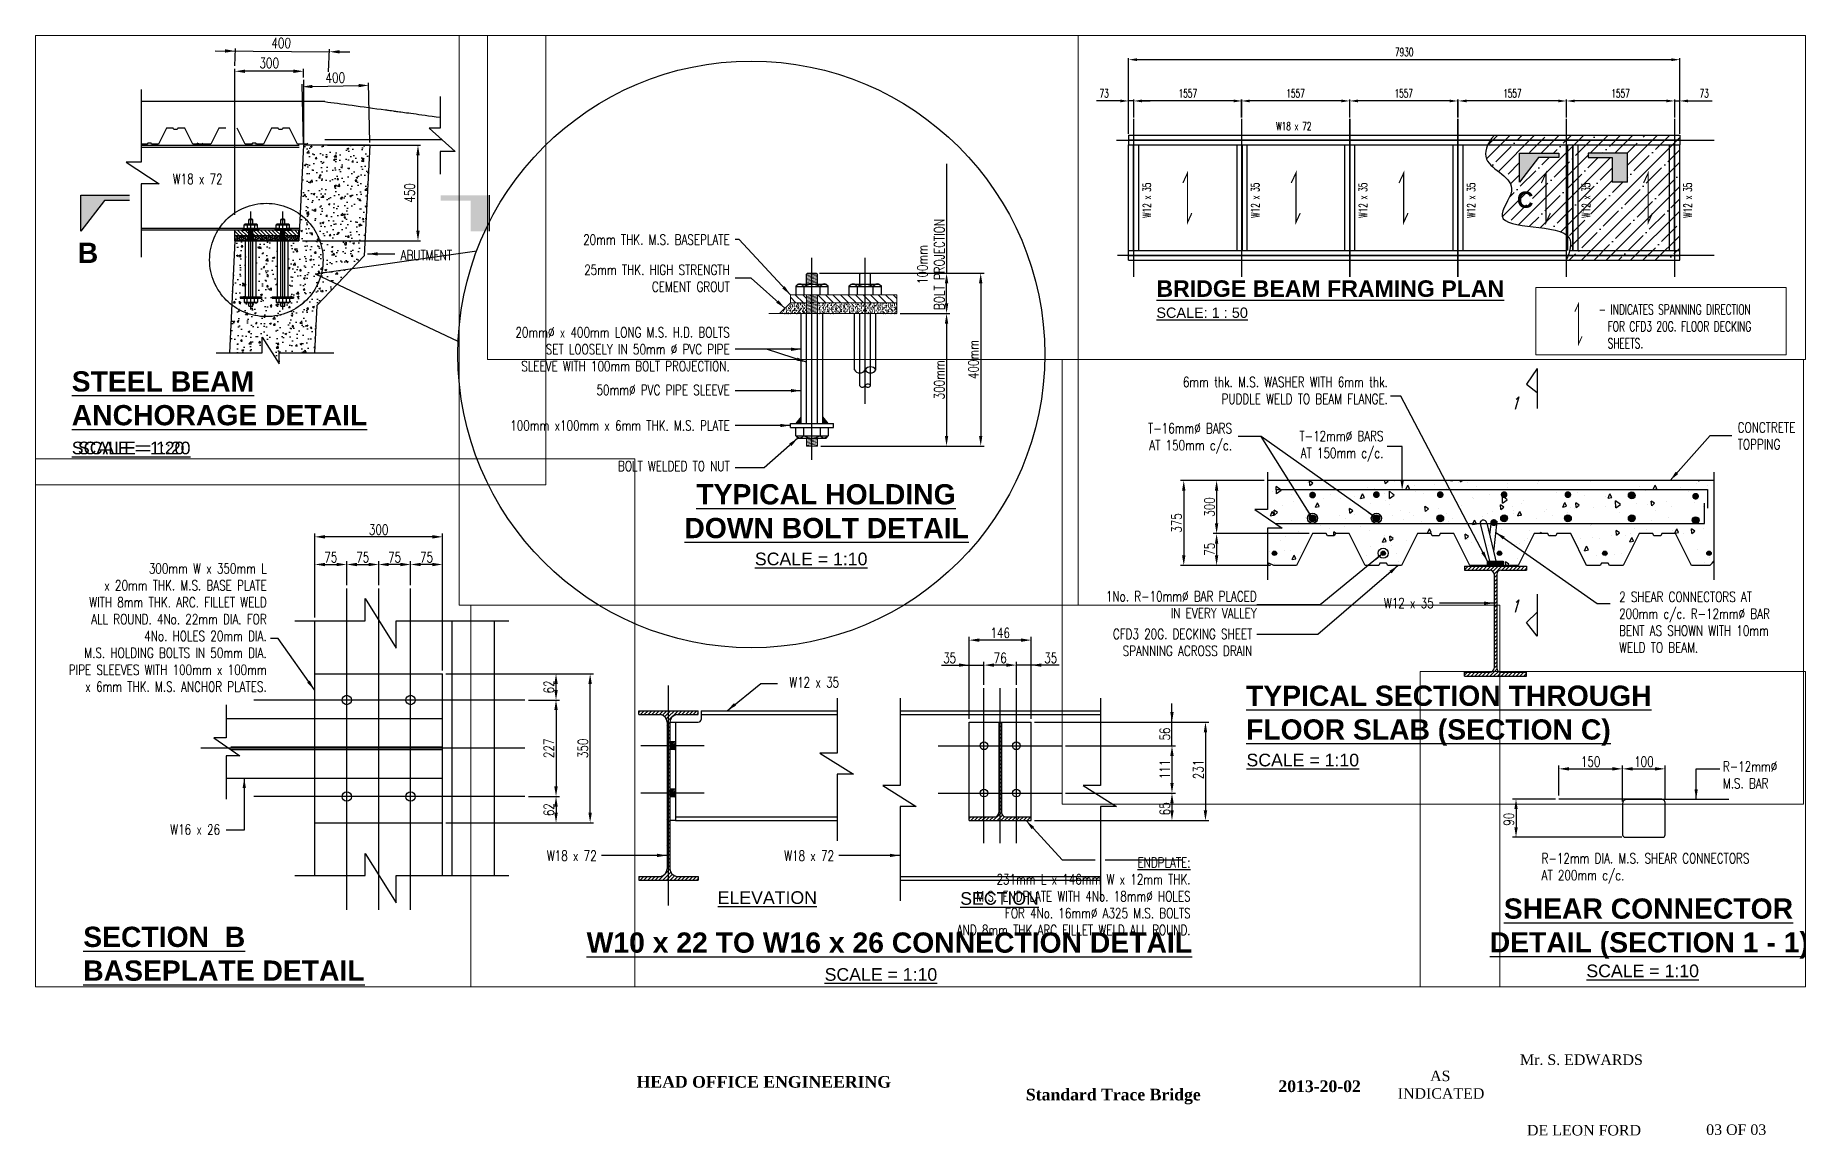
# Paper-space layout 'RG-1-S-02' of a CAD drawing. Header units: millimetres. Extents: x 5 to 421, y -76 to 183.
# The model-space entities are those that its viewports show. They can reach past a viewport. Long polylines and large blocks are cut down to what shows.
import ezdxf

# ---------------------------------------------------------------- set-up
doc = ezdxf.new("R2010")
doc.units = ezdxf.units.MM
doc.header["$LTSCALE"] = 100
doc.header["$MEASUREMENT"] = 0
doc.header["$PDMODE"] = 3
doc.header["$PDSIZE"] = -0.5
for name, pattern in [('CENTER', [2, 1.25, -0.25, 0.25, -0.25]), ('CENTER2', [1.125, 0.75, -0.125, 0.125, -0.125]), ('HIDDEN', [0.375, 0.25, -0.125]), ('PHANTOM2', [1.25, 0.625, -0.125, 0.125, -0.125, 0.125, -0.125])]:
    doc.linetypes.add(name, pattern=pattern)
doc.layers.get('Defpoints').update_dxf_attribs({"color": 1})
for name, color, linetype in [('BARS', 5, 'Continuous'), ('BEAM', 7, 'Continuous'), ('CFD-3', 3, 'Continuous'), ('Column', 2, 'Continuous'), ('DIM', 3, 'Continuous'), ('Grid-line', 8, 'CENTER'), ('h.d bolt', 3, 'Continuous'), ('Hatchconc', 9, 'Continuous'), ('S-Arrow', 1, 'Continuous'), ('S-Dim', 1, 'Continuous'), ('S-GRID', 8, 'CENTER2'), ('S-Text', 2, 'Continuous'), ('ST-FOOTING', 4, 'HIDDEN'), ('ST-HATCH', 8, 'Continuous'), ('ST-REBARS', 3, 'Continuous'), ('ST-TEXT', 255, 'Continuous'), ('TITLE', 2, 'Continuous')]:
    doc.layers.add(name, color=color, linetype=linetype)
doc.layers.add('S-BOLT HATCH', color=1, linetype='Continuous', lineweight=18)
doc.styles.add('PTXT3_5', font='times.ttf', dxfattribs={"height": 3.5})
doc.styles.add('ROMANT', font='ROMANT.shx', dxfattribs={"width": 0.7, "oblique": 15, "height": 36})
doc.styles.add('Roomname', font='sanss___.ttf')
doc.styles.add('SKEL 1_10xp', font='romans.shx', dxfattribs={"width": 0.75, "height": 23.8})
doc.styles.add('SKEL 1_20xp', font='romans.shx', dxfattribs={"width": 0.75, "height": 47.6})
doc.styles.add('SKEL 1_50xp', font='ROMANS.SHX', dxfattribs={"width": 0.65, "height": 119})
doc.dimstyles.new('SKEL 1_10xp', dxfattribs={"dimscale": 0, "dimtxt": 23.8, "dimasz": 23.8, "dimexe": 8, "dimexo": 8, "dimgap": 5, "dimtad": 1, "dimdec": 0, "dimzin": 3, "dimdsep": 46, "dimtxsty": 'SKEL 1_10xp', "dimcen": 0.09, "dimclrd": 1, "dimclre": 1, "dimclrt": 2, "dimadec": 0, "dimazin": 0, "dimtfac": 1, "dimtdec": 0, "dimtmove": 1, "dimatfit": 3, "dimfxl": 18, "dimtolj": 1, "dimtzin": 0, "dimlwd": -1, "dimlwe": -1, "dimarcsym": 0})
doc.dimstyles.new('SKEL 1_20xp', dxfattribs={"dimtxt": 47.6, "dimasz": 47.6, "dimexe": 12, "dimexo": 12, "dimgap": 15, "dimtad": 1, "dimdec": 0, "dimtxsty": 'SKEL 1_20xp', "dimcen": 4, "dimdle": 1, "dimclrd": 1, "dimclre": 1, "dimclrt": 2, "dimadec": 0, "dimazin": 0, "dimtfac": 1, "dimtdec": 0, "dimtix": 1, "dimtmove": 0, "dimatfit": 3, "dimfxl": 1.25, "dimarcsym": 0})
doc.dimstyles.new('SKEL 1_50xp', dxfattribs={"dimtxt": 119, "dimasz": 119, "dimexe": 20, "dimexo": 20, "dimgap": 50, "dimtad": 1, "dimdec": 0, "dimtxsty": 'SKEL 1_50xp', "dimcen": 4, "dimdle": 1, "dimclrd": 1, "dimclre": 1, "dimclrt": 2, "dimadec": 0, "dimazin": 0, "dimtfac": 1, "dimtdec": 0, "dimtix": 1, "dimtmove": 0, "dimatfit": 3, "dimfxl": 1.25, "dimarcsym": 0})
pattern_1 = [(45, (0, -111.0932), (-1.767766953, 1.767766953), [])]
pattern_2 = [(45, (-33.6135, 0), (-3.977475644, 3.977475644), [])]
pattern_3 = [(127.5, (-21.1135, -25.4), (-7.34119856, -0.240004694), [0, -5.7912, 0, -6.477, 0, -6.19125]), (97.5, (-21.113, -25.4), (-10.7523765, 6.74284925), [0, -3.1242, 0, -5.2197, 0, -2.00025]), (57.5, (-21.1135, -30.086), (-0.021560994, 11.86488049), [0, -1.905, 0, -6.858, 0, -8.9535]), (47.5, (-21.113, -30.086), (-3.3439439, 11.45334236), [0, -0.9525, 0, -4.4958, 0, -5.1435])]
pattern_4 = [(135, (-21.113, 0), (-8.83883476, -8.83883476), [])]
pattern_5 = [(45, (-183.6135, 0), (-3.977475644, 3.977475644), [])]

psp = doc.layouts.new('RG-1-S-02')

# ---------------------------------------------------------------- texts
at = {"layer": 'TITLE', "attachment_point": 1, "style": 'PTXT3_5'}
for s, insert, char_height in [('\\pi-13.983;Mr. S. EDWARDS', (367.46, -56.45), 2.475), ('{\\fTimes New Roman|b1|i0|c0|p18;\\C7;HEAD OFFICE ENGINEERING }', (145.93, -61.52), 2.75), ('\\pi-2.2234;AS \\P\\pi-9.8313;INDICATED', (334.59, -60.26), 2.475), ('\\pi-12.994;{\\C7;DE LEON FORD}', (368.12, -73.02), 2.475), ('\\pi-6.6862;03 OF 03', (403.91, -72.9), 2.475)]:
    psp.add_mtext(s, dxfattribs=dict(at, insert=insert, char_height=char_height))
at = {"layer": 'TITLE', "char_height": 2.75, "width": 41.9517, "attachment_point": 1, "style": 'PTXT3_5'}
for s, insert in [('\\pi1.0086;{\\fTimes New Roman|b1|i0|c0|p18;\\C7;Standard Trace Bridge}', (236.38, -64.51)), ('\\pi11.631;{\\fTimes New Roman|b1|i0|c0|p18;\\C7;2013-20-02}', (285.08, -62.55))]:
    psp.add_mtext(s, dxfattribs=dict(at, insert=insert))

msp = doc.modelspace()

# ---------------------------------------------------------------- texts
at = {"layer": 'DIM', "color": 5, "style": 'ROMANT', "oblique": 15, "width": 0.7}
for p in [(-351450.1, 410074.6), (-351450.1, 409597.3)]:
    msp.add_text('1', height=30, dxfattribs=at).set_placement(p)
at = {"layer": 'S-Dim', "color": 2, "attachment_point": 5}
for s, insert, char_height, rotation, style in [('{\\C5;400}', (-346938.6, 413282.9), 47.6, 359.5561, 'SKEL 1_20xp'), ('\\A1;375', (-352236, 409807.9), 23.8, 90, 'SKEL 1_10xp')]:
    msp.add_mtext(s, dxfattribs=dict(at, insert=insert, char_height=char_height, rotation=rotation, style=style))
at = {"layer": 'S-Dim', "color": 5, "char_height": 23.8, "attachment_point": 5, "rotation": 90, "style": 'SKEL 1_10xp'}
for s, insert in [('\\A1;300', (-352158.8, 409845.4)), ('\\A1;100mm\\PBOLT PROJECTION', (-345233.3, 409403.9))]:
    msp.add_mtext(s, dxfattribs=dict(at, insert=insert))
at = {"layer": 'S-Text', "color": 5, "style": 'SKEL 1_20xp'}
for s, insert, char_height, attachment_point in [('\\A1;300mm W x 350mm L\\Px 20mm THK. M.S. BASE PLATE\\PWITH 8mm THK. ARC. FILLET WELD\\PALL ROUND. 4No. 22mm DIA. FOR\\P4No. HOLES 20mm DIA.\\PM.S. HOLDING BOLTS IN 50mm DIA.\\PPIPE SLEEVES WITH 100mm x 100mm\\Px 6mm THK. M.S. ANCHOR PLATES.', (-347298.1, 414653.5), 23.8, 6), ('\\A1;W16 x 26', (-347407.5, 414179.1), 23.8, 6), ('\\A1;W18 x 72', (-347331, 412643.9), 47.6, 5), ('\\A1;ABUTMENT', (-346256.6, 412285.7), 47.6, 5), ('\\A1;6mm thk. M.S. WASHER WITH 6mm thk.\\PPUDDLE WELD TO BEAM FLANGE.', (-351739.4, 410119.2), 23.8, 6), ('T-16mm%%C BARS \\PAT 150mm c/c.', (-352105.7, 410006.5), 23.8, 6), ('T-12mm%%C BARS \\PAT 150mm c/c.', (-351750, 409988.3), 23.8, 6), ('CONCTRETE\\PTOPPING', (-350917.6, 410012.5), 23.8, 4), ('1No. R-10mm∅ BAR PLACED\\PIN EVERY VALLEY', (-352047.8, 409615.7), 23.8, 6), ('\\A1;W12 x 35', (-351631.7, 409619.6), 23.8, 6), ('CFD3 20G. DECKING SHEET\\PSPANNING ACROSS DRAIN', (-352058.1, 409527.1), 23.8, 6), ('20mm THK. M.S. BASEPLATE', (-345706.1, 409462.5), 23.8, 6), ('25mm THK. HIGH STRENGTH\\PCEMENT GROUT', (-345706.1, 409371.6), 23.8, 6), ('\\A1;20mm∅ x 400mm LONG M.S. H.D. BOLTS\\PSET LOOSELY IN 50mm ∅ PVC PIPE\\PSLEEVE WITH 100mm BOLT PROJECTION.', (-345706.1, 409204.8), 23.8, 6), ('50mm%%C PVC PIPE SLEEVE', (-345706.1, 409109.1), 23.8, 6), ('\\A1;100mm x100mm x 6mm THK. M.S. PLATE', (-345706.1, 409025.7), 23.8, 6), ('BOLT WELDED TO NUT', (-345706.1, 408930.3), 23.8, 6), ('\\A1;W12 x 35', (-351808.3, 407604.4), 23.8, 6)]:
    msp.add_mtext(s, dxfattribs=dict(at, insert=insert, char_height=char_height, attachment_point=attachment_point))
at = {"layer": 'S-Text', "char_height": 59.5, "width": 602.588, "attachment_point": 1, "style": 'Roomname'}
for insert in [(-347922.8, 411409.3), (-347893.9, 411409.3)]:
    msp.add_mtext('{\\L\\C5;SCALE = 1:20\\l }', dxfattribs=dict(at, insert=insert))
at = {"layer": 'S-Text', "color": 5, "attachment_point": 1}
for s, insert, char_height, width, style in [('R-12mm%%C\\PM.S. BAR', (-349308.6, 409949.8), 23.8, 570.293, 'SKEL 1_20xp'), ('R-12mm DIA. M.S. SHEAR CONNECTORS  AT 200mm c/c.', (-349734.6, 409734.1), 23.8, 570.293, 'SKEL 1_20xp'), ('2 SHEAR CONNECTORS AT\\P200mm c/c. R-12mm%%C BAR\\PBENT AS SHOWN WITH 10mm\\PWELD TO BEAM.', (-351196.2, 409646.1), 23.8, 587.52, 'SKEL 1_20xp'), ('{\\LSCALE = 1:10} ', (-349629.4, 409472.5), 29.75, 301.294, 'Roomname'), ('{\\LSCALE = 1:10} ', (-352071.7, 409265.6), 29.75, 301.294, 'Roomname'), ('{\\LSCALE = 1:10} ', (-345646.9, 408726.9), 29.75, 301.294, 'Roomname'), ('{\\LSCALE = 1:10} ', (-351842.5, 406932.6), 29.75, 301.294, 'Roomname')]:
    msp.add_mtext(s, dxfattribs=dict(at, insert=insert, char_height=char_height, width=width, style=style))
at = {"layer": 'ST-HATCH', "color": 5, "char_height": 23.8, "attachment_point": 6, "style": 'SKEL 1_20xp'}
for s, insert in [('\\A1;W18 x 72', (-352378, 407196.8)), ('\\A1;W18 x 72', (-351820.3, 407196.8)), ('\\A1;{\\LENDPLATE:\\P}231mm L x 146mm W x 12mm THK.\\PM.S. ENDPLATE WITH 4No. 18mm∅ HOLES\\PFOR 4No. 16mm∅ A325 M.S. BOLTS\\PAND 8mm THK ARC FILLET WELD ALL ROUND. ', (-350982.7, 407101.5))]:
    msp.add_mtext(s, dxfattribs=dict(at, insert=insert))
at = {"layer": 'ST-HATCH', "color": 5, "attachment_point": 1, "style": 'Roomname'}
for s, insert, char_height, width in [('{\\LELEVATION}', (-352093.7, 407113.3), 29.75, 301.294), ('{\\LSECTION}', (-351523.9, 407111.2), 29.75, 301.294), ('\\A1;\\pi2426;{\\fSansSerif|b1|i0|c2|p2;\\LW10 x 22 TO W16 x 26 CONNECTION DETAIL}', (-354827.6, 407016.5), 47.6, 6245.899)]:
    msp.add_mtext(s, dxfattribs=dict(at, insert=insert, char_height=char_height, width=width))
at = {"layer": 'ST-TEXT', "color": 5, "attachment_point": 1}
for s, insert, char_height, width, style in [('\\A1;W18 x 72', (-355305.3, 402163.6), 119, 4000, 'SKEL 1_50xp'), ('{\\fSansSerif|b1|i0|c2|p2;\\LBRIDGE BEAM FRAMING PLAN}', (-357028.9, 399885.7), 238, 8000, 'Roomname'), ('- INDICATES SPANNING DIRECTION\\P  FOR CFD3 20G. FLOOR DECKING\\P  SHEETS. ', (-343760.1, 399733.4), 178.5, 4000, 'SKEL 1_50xp'), ('{\\LSCALE: 1 : 50}', (-357028.9, 399493.9), 148.75, 5000, 'Roomname')]:
    msp.add_mtext(s, dxfattribs=dict(at, insert=insert, char_height=char_height, width=width, style=style))
at = {"layer": 'ST-TEXT', "color": 5, "char_height": 119, "width": 4000, "attachment_point": 1, "rotation": 90, "style": 'SKEL 1_50xp'}
for insert in [(-357226.1, 400783.5), (-355666.3, 400783.6), (-354115.6, 400783.6), (-352558.8, 400783.6), (-350905.6, 400783.5), (-349442.1, 400783.5)]:
    msp.add_mtext('\\A1;W12 x 35', dxfattribs=dict(at, insert=insert))
at = {"layer": 'TITLE', "color": 5, "attachment_point": 1, "style": 'Roomname'}
for s, insert, char_height, width in [('\\A1;{\\fSansSerif|b1|i0|c2|p2;\\LSECTION  B\\PBASEPLATE DETAIL}', (-347729.1, 413950.5), 47.6, 6245.899), ('\\A1;{\\fSansSerif|b1|i0|c2|p2;\\LSTEEL BEAM\\PANCHORAGE DETAIL}', (-347922.9, 411740.1), 95.2, 12491.798), ('\\A1;\\pi2791.8;{\\fSansSerif|b1|i0|c2|p2;\\LSHEAR CONNECTOR\\P\\pi2758.8;DETAIL (SECTION 1 - 1)}', (-352615.2, 409627.9), 47.6, 6245.899), ('\\A1;{\\fSansSerif|b1|i0|c2|p2;\\LTYPICAL SECTION THROUGH\\PFLOOR SLAB (SECTION C)}', (-352072.8, 409425.7), 47.6, 6245.899), ('\\A1;\\pi2826.2;{\\fSansSerif|b1|i0|c2|p2;\\LTYPICAL HOLDING\\P\\pi2798.2;DOWN BOLT DETAIL}', (-348610.8, 408887.8), 47.6, 6245.899)]:
    msp.add_mtext(s, dxfattribs=dict(at, insert=insert, char_height=char_height, width=width))
at = {"layer": 'TITLE', "attachment_point": 1, "style": 'Roomname'}
for s, insert, char_height, width in [('\\A1;{\\fSansSerif|b1|i0|c2|p2;\\C5;B}', (-347894.6, 412344.5), 95.2, 12491.798), ('\\A1;{\\fSansSerif|b1|i0|c2|p2;C}', (-351840.8, 401164.3), 235.144, 30854.742)]:
    msp.add_mtext(s, dxfattribs=dict(at, insert=insert, char_height=char_height, width=width))

# ---------------------------------------------------------------- blocks, each defined once
blk = doc.blocks.new('CFD')
at = {"layer": 'Column'}
for p, q in [((2.25, -0.25), (4, 3.25)), ((4, 3.25), (5.5, 3.25)), ((5.5, 3.25), (5.62, 3)), ((5.62, 3), (6.37, 3)), ((6.37, 3), (6.5, 3.25)), ((6.5, 3.25), (8, 3.25)), ((8, 3.25), (9.75, -0.25)), ((13.75, -0.25), (15.5, 3.25)), ((15.5, 3.25), (17, 3.25)), ((17, 3.25), (17.13, 3)), ((17.13, 3), (17.88, 3)), ((17.88, 3), (18, 3.25)), ((18, 3.25), (19.5, 3.25)), ((19.5, 3.25), (21.25, -0.25)), ((0, 0), (0.25, -0.25)), ((23.75, -0.25), (24.3, 0)), ((24.3, 0), (24.5, -0.25)), ((0.25, -0.25), (2.25, -0.25)), ((9.75, -0.25), (11.25, -0.25)), ((11.25, -0.25), (11.38, 0)), ((11.38, 0), (12.13, 0)), ((12.13, 0), (12.25, -0.25)), ((12.25, -0.25), (13.75, -0.25)), ((21.25, -0.25), (23.75, -0.25))]:
    blk.add_line(p, q, dxfattribs=at)
blk = doc.blocks.new('*D26')
at = {"layer": 'Defpoints', "color": 0, "transparency": 16777216}
for p in [(-351916.5, 409782.9), (-352141.9, 409707.9), (-352007.6, 409707.9)]:
    blk.add_point(p, dxfattribs=at)
at = {"layer": 'S-Dim', "color": 1, "transparency": 16777216}
for p, q in [((-351924.5, 409782.9), (-352149.9, 409782.9)), ((-352141.9, 409759.1), (-352141.9, 409731.7)), ((-352015.6, 409707.9), (-352149.9, 409707.9))]:
    blk.add_line(p, q, dxfattribs=at)
for points in [[(-352145.9, 409759.1), (-352138, 409759.1), (-352141.9, 409782.9)], [(-352145.9, 409731.7), (-352138, 409731.7), (-352141.9, 409707.9)]]:
    blk.add_solid(points, dxfattribs=at)
at = {"layer": 'S-Dim', "color": 2, "transparency": 16777216, "insert": (-352158.8, 409746), "char_height": 23.8, "attachment_point": 5, "rotation": 90, "style": 'SKEL 1_10xp'}
blk.add_mtext('\\A1;75', dxfattribs=at)
blk = doc.blocks.new('*D35')
at = {"layer": 'Defpoints', "color": 0, "transparency": 16777216}
for p in [(-345196.5, 409288.6), (-345500.1, 408977.4), (-345196.5, 408977.4)]:
    blk.add_point(p, dxfattribs=at)
at = {"layer": 'S-Dim', "color": 1, "transparency": 16777216}
for p, q in [((-345196.5, 409264.8), (-345196.5, 409001.2)), ((-345492.1, 408977.4), (-345188.5, 408977.4))]:
    blk.add_line(p, q, dxfattribs=at)
for points in [[(-345200.5, 409264.8), (-345192.6, 409264.8), (-345196.5, 409288.6)], [(-345200.5, 409001.2), (-345192.6, 409001.2), (-345196.5, 408977.4)]]:
    blk.add_solid(points, dxfattribs=at)
at = {"layer": 'S-Dim', "color": 5, "transparency": 16777216, "insert": (-345213.4, 409133), "char_height": 23.8, "attachment_point": 5, "rotation": 90, "style": 'SKEL 1_10xp'}
blk.add_mtext('\\A1;300mm', dxfattribs=at)
blk = doc.blocks.new('*D36')
at = {"layer": 'Defpoints', "color": 0, "transparency": 16777216}
for p in [(-345116.3, 409383.8), (-345419.9, 408977.4), (-345116.3, 408977.4)]:
    blk.add_point(p, dxfattribs=at)
at = {"layer": 'S-Dim', "color": 1, "transparency": 16777216}
for p, q in [((-345116.3, 409360), (-345116.3, 409001.2)), ((-345411.9, 408977.4), (-345108.3, 408977.4))]:
    blk.add_line(p, q, dxfattribs=at)
for points in [[(-345120.3, 409360), (-345112.4, 409360), (-345116.3, 409383.8)], [(-345120.3, 409001.2), (-345112.4, 409001.2), (-345116.3, 408977.4)]]:
    blk.add_solid(points, dxfattribs=at)
at = {"layer": 'S-Dim', "color": 5, "transparency": 16777216, "insert": (-345133.2, 409180.6), "char_height": 23.8, "attachment_point": 5, "rotation": 90, "style": 'SKEL 1_10xp'}
blk.add_mtext('\\A1;400mm', dxfattribs=at)
blk = doc.blocks.new('*D37')
at = {"layer": 'Defpoints', "color": 0, "transparency": 16777216}
for p in [(-347035, 414801.8), (-347110, 414745.1), (-347035, 414745.1)]:
    blk.add_point(p, dxfattribs=at)
at = {"layer": 'S-Dim', "color": 1, "transparency": 16777216}
for p, q in [((-347110, 414753.1), (-347110, 414809.8)), ((-347086.2, 414801.8), (-347058.8, 414801.8)), ((-347035, 414753.1), (-347035, 414809.8))]:
    blk.add_line(p, q, dxfattribs=at)
for points in [[(-347086.2, 414805.7), (-347086.2, 414797.8), (-347110, 414801.8)], [(-347058.8, 414805.7), (-347058.8, 414797.8), (-347035, 414801.8)]]:
    blk.add_solid(points, dxfattribs=at)
at = {"layer": 'S-Dim', "color": 2, "transparency": 16777216, "insert": (-347072.5, 414818.7), "char_height": 23.8, "attachment_point": 5, "style": 'SKEL 1_10xp'}
blk.add_mtext('\\A1;{\\C5;75}', dxfattribs=at)
blk = doc.blocks.new('*D38')
at = {"layer": 'Defpoints', "color": 0, "transparency": 16777216}
for p in [(-347035, 414801.8), (-347035, 414745.1), (-346960, 414745.1)]:
    blk.add_point(p, dxfattribs=at)
at = {"layer": 'S-Dim', "color": 1, "transparency": 16777216}
for p, q in [((-347035, 414753.1), (-347035, 414809.8)), ((-346983.8, 414801.8), (-347011.2, 414801.8)), ((-346960, 414753.1), (-346960, 414809.8))]:
    blk.add_line(p, q, dxfattribs=at)
for points in [[(-347011.2, 414805.7), (-347011.2, 414797.8), (-347035, 414801.8)], [(-346983.8, 414805.7), (-346983.8, 414797.8), (-346960, 414801.8)]]:
    blk.add_solid(points, dxfattribs=at)
at = {"layer": 'S-Dim', "color": 2, "transparency": 16777216, "insert": (-346997.5, 414818.7), "char_height": 23.8, "attachment_point": 5, "style": 'SKEL 1_10xp'}
blk.add_mtext('\\A1;{\\C5;75}', dxfattribs=at)
blk = doc.blocks.new('*D39')
at = {"layer": 'Defpoints', "color": 0, "transparency": 16777216}
for p in [(-347185, 414866.8), (-347185, 414669.2), (-346885, 414544.8)]:
    blk.add_point(p, dxfattribs=at)
at = {"layer": 'S-Dim', "color": 1, "transparency": 16777216}
for p, q in [((-347185, 414677.2), (-347185, 414874.8)), ((-346885, 414552.8), (-346885, 414874.8)), ((-346908.8, 414866.8), (-347161.2, 414866.8))]:
    blk.add_line(p, q, dxfattribs=at)
for points in [[(-347161.2, 414870.8), (-347161.2, 414862.8), (-347185, 414866.8)], [(-346908.8, 414870.8), (-346908.8, 414862.8), (-346885, 414866.8)]]:
    blk.add_solid(points, dxfattribs=at)
at = {"layer": 'S-Dim', "color": 2, "transparency": 16777216, "insert": (-347035, 414883.7), "char_height": 23.8, "attachment_point": 5, "style": 'SKEL 1_10xp'}
blk.add_mtext('\\A1;{\\C5;300}', dxfattribs=at)
blk = doc.blocks.new('*D40')
at = {"layer": 'Defpoints', "color": 0, "transparency": 16777216}
for p in [(-346885, 414544.8), (-346618.3, 414544.8), (-346691.2, 414483.3)]:
    blk.add_point(p, dxfattribs=at)
at = {"layer": 'S-Dim', "color": 1, "transparency": 16777216}
for p, q in [((-346877, 414544.8), (-346610.3, 414544.8)), ((-346618.3, 414507.1), (-346618.3, 414521)), ((-346683.2, 414483.3), (-346610.3, 414483.3))]:
    blk.add_line(p, q, dxfattribs=at)
for points in [[(-346622.3, 414521), (-346614.3, 414521), (-346618.3, 414544.8)], [(-346622.3, 414507.1), (-346614.3, 414507.1), (-346618.3, 414483.3)]]:
    blk.add_solid(points, dxfattribs=at)
at = {"layer": 'S-Dim', "color": 2, "transparency": 16777216, "insert": (-346635.2, 414514.1), "char_height": 23.8, "attachment_point": 5, "rotation": 90, "style": 'SKEL 1_10xp'}
blk.add_mtext('\\A1;{\\C5;62}', dxfattribs=at)
blk = doc.blocks.new('*D41')
at = {"layer": 'Defpoints', "color": 0, "transparency": 16777216}
for p in [(-346691.2, 414256.3), (-346885, 414194.8), (-346618.3, 414194.8)]:
    blk.add_point(p, dxfattribs=at)
at = {"layer": 'S-Dim', "color": 1, "transparency": 16777216}
for p, q in [((-346683.2, 414256.3), (-346610.3, 414256.3)), ((-346618.3, 414232.5), (-346618.3, 414218.6)), ((-346877, 414194.8), (-346610.3, 414194.8))]:
    blk.add_line(p, q, dxfattribs=at)
for points in [[(-346622.3, 414232.5), (-346614.3, 414232.5), (-346618.3, 414256.3)], [(-346622.3, 414218.6), (-346614.3, 414218.6), (-346618.3, 414194.8)]]:
    blk.add_solid(points, dxfattribs=at)
at = {"layer": 'S-Dim', "color": 2, "transparency": 16777216, "insert": (-346635.2, 414225.6), "char_height": 23.8, "attachment_point": 5, "rotation": 90, "style": 'SKEL 1_10xp'}
blk.add_mtext('\\A1;{\\C5;62}', dxfattribs=at)
blk = doc.blocks.new('*D42')
at = {"layer": 'Defpoints', "color": 0, "transparency": 16777216}
for p in [(-346691.2, 414483.3), (-346691.2, 414256.3), (-346618.3, 414256.3)]:
    blk.add_point(p, dxfattribs=at)
at = {"layer": 'S-Dim', "color": 1, "transparency": 16777216}
for p, q in [((-346683.2, 414483.3), (-346610.3, 414483.3)), ((-346618.3, 414459.5), (-346618.3, 414280.1)), ((-346683.2, 414256.3), (-346610.3, 414256.3))]:
    blk.add_line(p, q, dxfattribs=at)
for points in [[(-346622.3, 414459.5), (-346614.3, 414459.5), (-346618.3, 414483.3)], [(-346622.3, 414280.1), (-346614.3, 414280.1), (-346618.3, 414256.3)]]:
    blk.add_solid(points, dxfattribs=at)
at = {"layer": 'S-Dim', "color": 2, "transparency": 16777216, "insert": (-346635.2, 414369.8), "char_height": 23.8, "attachment_point": 5, "rotation": 90, "style": 'SKEL 1_10xp'}
blk.add_mtext('\\A1;{\\C5;227}', dxfattribs=at)
blk = doc.blocks.new('*D43')
at = {"layer": 'Defpoints', "color": 0, "transparency": 16777216}
for p in [(-346885, 414544.8), (-346538.2, 414544.8), (-346885, 414194.8)]:
    blk.add_point(p, dxfattribs=at)
at = {"layer": 'S-Dim', "color": 1, "transparency": 16777216}
for p, q in [((-346877, 414544.8), (-346530.2, 414544.8)), ((-346538.2, 414218.6), (-346538.2, 414521)), ((-346877, 414194.8), (-346530.2, 414194.8))]:
    blk.add_line(p, q, dxfattribs=at)
for points in [[(-346542.2, 414521), (-346534.2, 414521), (-346538.2, 414544.8)], [(-346542.2, 414218.6), (-346534.2, 414218.6), (-346538.2, 414194.8)]]:
    blk.add_solid(points, dxfattribs=at)
at = {"layer": 'S-Dim', "color": 2, "transparency": 16777216, "insert": (-346555.1, 414369.8), "char_height": 23.8, "attachment_point": 5, "rotation": 90, "style": 'SKEL 1_10xp'}
blk.add_mtext('\\A1;{\\C5;350}', dxfattribs=at)
blk = doc.blocks.new('*D54')
at = {"layer": 'Defpoints', "color": 0, "transparency": 16777216}
for p in [(-351357, 407510.6), (-351026.4, 407510.6), (-351284.2, 407455.1)]:
    blk.add_point(p, dxfattribs=at)
at = {"layer": 'S-Dim', "color": 1, "transparency": 16777216}
for p, q in [((-351349, 407510.6), (-351018.4, 407510.6)), ((-351026.4, 407455.1), (-351026.4, 407510.6)), ((-351276.2, 407455.1), (-351018.4, 407455.1))]:
    blk.add_line(p, q, dxfattribs=at)
at = {"layer": 'S-Dim', "color": 2, "transparency": 16777216, "insert": (-351043.3, 407482.9), "char_height": 23.8, "attachment_point": 5, "rotation": 90, "style": 'SKEL 1_10xp'}
blk.add_mtext('\\A1;{\\C5;56}', dxfattribs=at)
blk = doc.blocks.new('*D55')
at = {"layer": 'Defpoints', "color": 0, "transparency": 16777216}
for p in [(-351284.2, 407344), (-351357, 407279.3), (-351026.4, 407279.3)]:
    blk.add_point(p, dxfattribs=at)
at = {"layer": 'ST-HATCH', "color": 1, "transparency": 16777216}
for p, q in [((-351276.2, 407344), (-351018.4, 407344)), ((-351026.4, 407320.2), (-351026.4, 407303.1)), ((-351349, 407279.3), (-351018.4, 407279.3))]:
    blk.add_line(p, q, dxfattribs=at)
for points in [[(-351030.3, 407320.2), (-351022.4, 407320.2), (-351026.4, 407344)], [(-351030.3, 407303.1), (-351022.4, 407303.1), (-351026.4, 407279.3)]]:
    blk.add_solid(points, dxfattribs=at)
at = {"layer": 'ST-HATCH', "color": 2, "transparency": 16777216, "insert": (-351043.3, 407307.1), "char_height": 23.8, "attachment_point": 5, "rotation": 90, "style": 'SKEL 1_10xp'}
blk.add_mtext('\\A1;{\\C5;65}', dxfattribs=at)
blk = doc.blocks.new('*D56')
at = {"layer": 'Defpoints', "color": 0, "transparency": 16777216}
for p in [(-351284.2, 407455.1), (-351284.2, 407344), (-351026.4, 407344)]:
    blk.add_point(p, dxfattribs=at)
at = {"layer": 'S-Dim', "color": 1, "transparency": 16777216}
for p, q in [((-351276.2, 407455.1), (-351018.4, 407455.1)), ((-351026.4, 407431.3), (-351026.4, 407367.8)), ((-351276.2, 407344), (-351018.4, 407344))]:
    blk.add_line(p, q, dxfattribs=at)
for points in [[(-351030.3, 407431.3), (-351022.4, 407431.3), (-351026.4, 407455.1)], [(-351030.3, 407367.8), (-351022.4, 407367.8), (-351026.4, 407344)]]:
    blk.add_solid(points, dxfattribs=at)
at = {"layer": 'S-Dim', "color": 2, "transparency": 16777216, "insert": (-351043.3, 407399.5), "char_height": 23.8, "attachment_point": 5, "rotation": 90, "style": 'SKEL 1_10xp'}
blk.add_mtext('\\A1;{\\C5;111}', dxfattribs=at)
blk = doc.blocks.new('*D57')
at = {"layer": 'Defpoints', "color": 0, "transparency": 16777216}
for p in [(-351357, 407510.6), (-351357, 407279.3), (-350947.7, 407279.3)]:
    blk.add_point(p, dxfattribs=at)
at = {"layer": 'S-Dim', "color": 1, "transparency": 16777216}
for p, q in [((-351349, 407510.6), (-350939.7, 407510.6)), ((-350947.7, 407486.8), (-350947.7, 407303.1)), ((-351349, 407279.3), (-350939.7, 407279.3))]:
    blk.add_line(p, q, dxfattribs=at)
for points in [[(-350951.7, 407486.8), (-350943.7, 407486.8), (-350947.7, 407510.6)], [(-350951.7, 407303.1), (-350943.7, 407303.1), (-350947.7, 407279.3)]]:
    blk.add_solid(points, dxfattribs=at)
at = {"layer": 'S-Dim', "color": 2, "transparency": 16777216, "insert": (-350964.6, 407399.5), "char_height": 23.8, "attachment_point": 5, "rotation": 90, "style": 'SKEL 1_10xp'}
blk.add_mtext('\\A1;{\\C5;231}', dxfattribs=at)
blk = doc.blocks.new('*D58')
at = {"layer": 'Defpoints', "color": 0, "transparency": 16777216}
for p in [(-351468.1, 407644.7), (-351468.1, 407590.5), (-351503, 407510.6)]:
    blk.add_point(p, dxfattribs=at)
at = {"layer": 'S-Dim', "color": 1, "transparency": 16777216}
for p, q in [((-351568.2, 407644.7), (-351503, 407644.7)), ((-351503, 407518.6), (-351503, 407652.7)), ((-351503, 407644.7), (-351468.1, 407644.7)), ((-351503, 407644.7), (-351468.1, 407644.7)), ((-351468.1, 407598.5), (-351468.1, 407652.7))]:
    blk.add_line(p, q, dxfattribs=at)
at = {"layer": 'S-Dim', "color": 2, "transparency": 16777216, "insert": (-351548.7, 407661.6), "char_height": 23.8, "attachment_point": 5, "style": 'SKEL 1_10xp'}
blk.add_mtext('\\A1;{\\C5;35}', dxfattribs=at)
blk = doc.blocks.new('*D59')
at = {"layer": 'Defpoints', "color": 0, "transparency": 16777216}
for p in [(-351392, 407644.7), (-351392, 407590.5), (-351357, 407510.6)]:
    blk.add_point(p, dxfattribs=at)
at = {"layer": 'S-Dim', "color": 1, "transparency": 16777216}
for p, q in [((-351392, 407598.5), (-351392, 407652.7)), ((-351357, 407644.7), (-351392, 407644.7)), ((-351357, 407644.7), (-351392, 407644.7)), ((-351357, 407518.6), (-351357, 407652.7)), ((-351291.8, 407644.7), (-351357, 407644.7))]:
    blk.add_line(p, q, dxfattribs=at)
at = {"layer": 'S-Dim', "color": 2, "transparency": 16777216, "insert": (-351311.3, 407661.6), "char_height": 23.8, "attachment_point": 5, "style": 'SKEL 1_10xp'}
blk.add_mtext('\\A1;{\\C5;35}', dxfattribs=at)
blk = doc.blocks.new('*D60')
at = {"layer": 'Defpoints', "color": 0, "transparency": 16777216}
for p in [(-351468.1, 407644.7), (-351468.1, 407590.5), (-351392, 407590.5)]:
    blk.add_point(p, dxfattribs=at)
at = {"layer": 'S-Dim', "color": 1, "transparency": 16777216}
for p, q in [((-351468.1, 407598.5), (-351468.1, 407652.7)), ((-351415.8, 407644.7), (-351444.3, 407644.7)), ((-351392, 407598.5), (-351392, 407652.7))]:
    blk.add_line(p, q, dxfattribs=at)
for points in [[(-351444.3, 407648.7), (-351444.3, 407640.8), (-351468.1, 407644.7)], [(-351415.8, 407648.7), (-351415.8, 407640.8), (-351392, 407644.7)]]:
    blk.add_solid(points, dxfattribs=at)
at = {"layer": 'S-Dim', "color": 2, "transparency": 16777216, "insert": (-351430, 407661.6), "char_height": 23.8, "attachment_point": 5, "style": 'SKEL 1_10xp'}
blk.add_mtext('\\A1;{\\C5;76}', dxfattribs=at)
blk = doc.blocks.new('*D61')
at = {"layer": 'Defpoints', "color": 0, "transparency": 16777216}
for p in [(-351503, 407703.5), (-351503, 407510.6), (-351357, 407510.6)]:
    blk.add_point(p, dxfattribs=at)
at = {"layer": 'S-Dim', "color": 1, "transparency": 16777216}
for p, q in [((-351503, 407518.6), (-351503, 407711.5)), ((-351380.8, 407703.5), (-351479.2, 407703.5)), ((-351357, 407518.6), (-351357, 407711.5))]:
    blk.add_line(p, q, dxfattribs=at)
for points in [[(-351479.2, 407707.4), (-351479.2, 407699.5), (-351503, 407703.5)], [(-351380.8, 407707.4), (-351380.8, 407699.5), (-351357, 407703.5)]]:
    blk.add_solid(points, dxfattribs=at)
at = {"layer": 'S-Dim', "color": 2, "transparency": 16777216, "insert": (-351430, 407720.4), "char_height": 23.8, "attachment_point": 5, "style": 'SKEL 1_10xp'}
blk.add_mtext('\\A1;{\\C5;146}', dxfattribs=at)
blk = doc.blocks.new('*D67')
at = {"layer": 'Defpoints', "color": 0, "transparency": 16777216}
for p in [(-349444.3, 409932.4), (-349544.3, 409848), (-349444.3, 409851.5)]:
    blk.add_point(p, dxfattribs=at)
at = {"layer": 'S-Dim', "color": 1, "transparency": 16777216}
for p, q in [((-349544.3, 409856), (-349544.3, 409940.4)), ((-349520.5, 409932.4), (-349468.1, 409932.4)), ((-349444.3, 409859.5), (-349444.3, 409940.4))]:
    blk.add_line(p, q, dxfattribs=at)
for points in [[(-349520.5, 409936.4), (-349520.5, 409928.4), (-349544.3, 409932.4)], [(-349468.1, 409936.4), (-349468.1, 409928.4), (-349444.3, 409932.4)]]:
    blk.add_solid(points, dxfattribs=at)
at = {"layer": 'S-Dim', "color": 5, "transparency": 16777216, "insert": (-349494.3, 409949.3), "char_height": 23.8, "attachment_point": 5, "style": 'SKEL 1_10xp'}
blk.add_mtext('\\A1;100', dxfattribs=at)
blk = doc.blocks.new('*D68')
at = {"layer": 'Defpoints', "color": 0, "transparency": 16777216}
for p in [(-349544.3, 409932.4), (-349694.3, 409861.5), (-349544.3, 409848)]:
    blk.add_point(p, dxfattribs=at)
at = {"layer": 'S-Dim', "color": 1, "transparency": 16777216}
for p, q in [((-349694.3, 409869.5), (-349694.3, 409940.4)), ((-349670.5, 409932.4), (-349568.1, 409932.4)), ((-349544.3, 409856), (-349544.3, 409940.4))]:
    blk.add_line(p, q, dxfattribs=at)
for points in [[(-349670.5, 409936.4), (-349670.5, 409928.4), (-349694.3, 409932.4)], [(-349568.1, 409936.4), (-349568.1, 409928.4), (-349544.3, 409932.4)]]:
    blk.add_solid(points, dxfattribs=at)
at = {"layer": 'S-Dim', "color": 5, "transparency": 16777216, "insert": (-349619.3, 409949.3), "char_height": 23.8, "attachment_point": 5, "style": 'SKEL 1_10xp'}
blk.add_mtext('\\A1;150', dxfattribs=at)
blk = doc.blocks.new('*D69')
at = {"layer": 'Defpoints', "color": 0, "transparency": 16777216}
for p in [(-349694.3, 409861.5), (-349794.7, 409771.5), (-349538.2, 409771.5)]:
    blk.add_point(p, dxfattribs=at)
at = {"layer": 'S-Dim', "color": 1, "transparency": 16777216}
for p, q in [((-349702.3, 409861.5), (-349802.7, 409861.5)), ((-349794.7, 409837.7), (-349794.7, 409795.3)), ((-349546.2, 409771.5), (-349802.7, 409771.5))]:
    blk.add_line(p, q, dxfattribs=at)
for points in [[(-349798.6, 409837.7), (-349790.7, 409837.7), (-349794.7, 409861.5)], [(-349798.6, 409795.3), (-349790.7, 409795.3), (-349794.7, 409771.5)]]:
    blk.add_solid(points, dxfattribs=at)
at = {"layer": 'S-Dim', "color": 5, "transparency": 16777216, "insert": (-349811.6, 409813.9), "char_height": 23.8, "attachment_point": 5, "rotation": 90, "style": 'SKEL 1_10xp'}
blk.add_mtext('\\A1;90', dxfattribs=at)
blk = doc.blocks.new('*D84')
at = {"layer": 'Defpoints', "color": 0, "transparency": 16777216}
for p in [(-347110, 414801.8), (-347185, 414745.1), (-347110, 414745.1)]:
    blk.add_point(p, dxfattribs=at)
at = {"layer": 'S-Dim', "color": 1, "transparency": 16777216}
for p, q in [((-347185, 414753.1), (-347185, 414809.8)), ((-347161.2, 414801.8), (-347133.8, 414801.8)), ((-347110, 414753.1), (-347110, 414809.8))]:
    blk.add_line(p, q, dxfattribs=at)
for points in [[(-347161.2, 414805.7), (-347161.2, 414797.8), (-347185, 414801.8)], [(-347133.8, 414805.7), (-347133.8, 414797.8), (-347110, 414801.8)]]:
    blk.add_solid(points, dxfattribs=at)
at = {"layer": 'S-Dim', "color": 2, "transparency": 16777216, "insert": (-347147.5, 414818.7), "char_height": 23.8, "attachment_point": 5, "style": 'SKEL 1_10xp'}
blk.add_mtext('\\A1;{\\C5;75}', dxfattribs=at)
blk = doc.blocks.new('*D85')
at = {"layer": 'Defpoints', "color": 0, "transparency": 16777216}
for p in [(-346960, 414801.8), (-346960, 414745.1), (-346885, 414745.1)]:
    blk.add_point(p, dxfattribs=at)
at = {"layer": 'S-Dim', "color": 1, "transparency": 16777216}
for p, q in [((-346960, 414753.1), (-346960, 414809.8)), ((-346908.8, 414801.8), (-346936.2, 414801.8)), ((-346885, 414753.1), (-346885, 414809.8))]:
    blk.add_line(p, q, dxfattribs=at)
for points in [[(-346936.2, 414805.7), (-346936.2, 414797.8), (-346960, 414801.8)], [(-346908.8, 414805.7), (-346908.8, 414797.8), (-346885, 414801.8)]]:
    blk.add_solid(points, dxfattribs=at)
at = {"layer": 'S-Dim', "color": 2, "transparency": 16777216, "insert": (-346922.5, 414818.7), "char_height": 23.8, "attachment_point": 5, "style": 'SKEL 1_10xp'}
blk.add_mtext('\\A1;{\\C5;75}', dxfattribs=at)
blk = doc.blocks.new('*D104')
at = {"layer": 'Defpoints', "color": 0, "transparency": 16777216}
for p in [(-346733.6, 412803.4), (-346296, 412803.4), (-346849.8, 412353.4)]:
    blk.add_point(p, dxfattribs=at)
at = {"layer": 'S-Dim', "color": 1, "lineweight": -2, "transparency": 16777216}
for p, q in [((-346721.6, 412803.4), (-346284, 412803.4)), ((-346296, 412401), (-346296, 412755.8)), ((-346837.8, 412353.4), (-346284, 412353.4))]:
    blk.add_line(p, q, dxfattribs=at)
at = {"layer": 'S-Dim', "color": 1, "transparency": 16777216}
for points in [[(-346303.9, 412755.8), (-346288.1, 412755.8), (-346296, 412803.4)], [(-346303.9, 412401), (-346288.1, 412401), (-346296, 412353.4)]]:
    blk.add_solid(points, dxfattribs=at)
at = {"layer": 'S-Dim', "color": 2, "transparency": 16777216, "insert": (-346334.8, 412578.4), "char_height": 47.6, "attachment_point": 5, "rotation": 90, "style": 'SKEL 1_20xp'}
blk.add_mtext('{\\C5;450}', dxfattribs=at)
blk = doc.blocks.new('*D105')
at = {"layer": 'Defpoints', "color": 0, "transparency": 16777216}
for p in [(-347156.2, 413150.3), (-346833.6, 413109.4), (-347156.2, 412463.6)]:
    blk.add_point(p, dxfattribs=at)
at = {"layer": 'S-Dim', "color": 1, "lineweight": -2, "transparency": 16777216}
for p, q in [((-347156.2, 412475.6), (-347156.2, 413162.3)), ((-346881.2, 413150.3), (-347108.6, 413150.3)), ((-346833.6, 413121.4), (-346833.6, 413162.3))]:
    blk.add_line(p, q, dxfattribs=at)
at = {"layer": 'S-Dim', "color": 1, "transparency": 16777216}
for points in [[(-347108.6, 413158.2), (-347108.6, 413142.3), (-347156.2, 413150.3)], [(-346881.2, 413158.2), (-346881.2, 413142.3), (-346833.6, 413150.3)]]:
    blk.add_solid(points, dxfattribs=at)
at = {"layer": 'S-Dim', "color": 2, "transparency": 16777216, "insert": (-346994.9, 413189.1), "char_height": 47.6, "attachment_point": 5, "style": 'SKEL 1_20xp'}
blk.add_mtext('{\\C5;300}', dxfattribs=at)
blk = doc.blocks.new('*D106')
at = {"layer": 'Defpoints', "color": 0, "transparency": 16777216}
for p in [(-346527.7, 413084), (-346833.9, 412796.4), (-346522, 412802.7)]:
    blk.add_point(p, dxfattribs=at)
at = {"layer": 'S-Dim', "color": 1, "lineweight": -2, "transparency": 16777216}
for p, q in [((-346834.2, 412808.4), (-346839.9, 413089.6)), ((-346522.2, 412814.7), (-346527.9, 413096)), ((-346792, 413078.6), (-346575.3, 413083))]:
    blk.add_line(p, q, dxfattribs=at)
at = {"layer": 'S-Dim', "color": 1, "transparency": 16777216}
for points in [[(-346792.2, 413086.5), (-346791.9, 413070.7), (-346839.6, 413077.6)], [(-346575.4, 413090.9), (-346575.1, 413075.1), (-346527.7, 413084)]]:
    blk.add_solid(points, dxfattribs=at)
at = {"layer": 'S-Dim', "color": 2, "transparency": 16777216, "insert": (-346684.5, 413119.6), "char_height": 47.6, "attachment_point": 5, "rotation": 1.1613, "style": 'SKEL 1_20xp'}
blk.add_mtext('{\\C5;400}', dxfattribs=at)
blk = doc.blocks.new('*D108')
at = {"layer": 'Defpoints', "color": 0, "transparency": 16777216}
for p in [(-351127.7, 402467.4), (-351127.7, 402211.6), (-349570.9, 402211.6)]:
    blk.add_point(p, dxfattribs=at)
at = {"layer": 'S-Dim', "color": 1, "lineweight": -2, "transparency": 16777216}
for p, q in [((-351127.7, 402231.6), (-351127.7, 402487.4)), ((-349570.9, 402231.6), (-349570.9, 402487.4)), ((-349689.9, 402467.4), (-351008.7, 402467.4))]:
    blk.add_line(p, q, dxfattribs=at)
at = {"layer": 'S-Dim', "color": 1, "transparency": 16777216}
for points in [[(-351008.7, 402487.2), (-351008.7, 402447.5), (-351127.7, 402467.4)], [(-349689.9, 402487.2), (-349689.9, 402447.5), (-349570.9, 402467.4)]]:
    blk.add_solid(points, dxfattribs=at)
at = {"layer": 'S-Dim', "color": 5, "transparency": 16777216, "insert": (-350349.3, 402576.9), "char_height": 119, "attachment_point": 5, "style": 'SKEL 1_50xp'}
blk.add_mtext('1557', dxfattribs=at)
blk = doc.blocks.new('*D109')
at = {"layer": 'Defpoints', "color": 0, "transparency": 16777216}
for p in [(-349497.9, 402467.4), (-349570.9, 402211.6), (-349497.9, 401974.3)]:
    blk.add_point(p, dxfattribs=at)
at = {"layer": 'S-Dim', "color": 1, "lineweight": -2, "transparency": 16777216}
for p, q in [((-349570.9, 402231.6), (-349570.9, 402487.4)), ((-349497.9, 401994.3), (-349497.9, 402487.4)), ((-349689.9, 402467.4), (-349808.9, 402467.4)), ((-349570.9, 402467.4), (-349497.9, 402467.4)), ((-349378.9, 402467.4), (-349032.8, 402467.4))]:
    blk.add_line(p, q, dxfattribs=at)
at = {"layer": 'S-Dim', "color": 1, "transparency": 16777216}
for points in [[(-349689.9, 402487.2), (-349689.9, 402447.5), (-349570.9, 402467.4)], [(-349378.9, 402487.2), (-349378.9, 402447.5), (-349497.9, 402467.4)]]:
    blk.add_solid(points, dxfattribs=at)
at = {"layer": 'S-Dim', "color": 5, "transparency": 16777216, "insert": (-349145.4, 402576.9), "char_height": 119, "attachment_point": 5, "style": 'SKEL 1_50xp'}
blk.add_mtext('73', dxfattribs=at)
blk = doc.blocks.new('*D110')
at = {"layer": 'Defpoints', "color": 0, "transparency": 16777216}
for p in [(-352684.5, 402467.4), (-352684.5, 402211.6), (-351127.7, 402211.6)]:
    blk.add_point(p, dxfattribs=at)
at = {"layer": 'S-Dim', "color": 1, "lineweight": -2, "transparency": 16777216}
for p, q in [((-352684.5, 402231.6), (-352684.5, 402487.4)), ((-351127.7, 402231.6), (-351127.7, 402487.4)), ((-351246.7, 402467.4), (-352565.5, 402467.4))]:
    blk.add_line(p, q, dxfattribs=at)
at = {"layer": 'S-Dim', "color": 1, "transparency": 16777216}
for points in [[(-352565.5, 402487.2), (-352565.5, 402447.5), (-352684.5, 402467.4)], [(-351246.7, 402487.2), (-351246.7, 402447.5), (-351127.7, 402467.4)]]:
    blk.add_solid(points, dxfattribs=at)
at = {"layer": 'S-Dim', "color": 5, "transparency": 16777216, "insert": (-351906.1, 402576.9), "char_height": 119, "attachment_point": 5, "style": 'SKEL 1_50xp'}
blk.add_mtext('1557', dxfattribs=at)
blk = doc.blocks.new('*D111')
at = {"layer": 'Defpoints', "color": 0, "transparency": 16777216}
for p in [(-354247.4, 402467.4), (-354247.4, 402211.6), (-352690.6, 402211.6)]:
    blk.add_point(p, dxfattribs=at)
at = {"layer": 'S-Dim', "color": 1, "lineweight": -2, "transparency": 16777216}
for p, q in [((-354247.4, 402231.6), (-354247.4, 402487.4)), ((-352690.6, 402231.6), (-352690.6, 402487.4)), ((-352809.6, 402467.4), (-354128.4, 402467.4))]:
    blk.add_line(p, q, dxfattribs=at)
at = {"layer": 'S-Dim', "color": 1, "transparency": 16777216}
for points in [[(-354128.4, 402487.2), (-354128.4, 402447.5), (-354247.4, 402467.4)], [(-352809.6, 402487.2), (-352809.6, 402447.5), (-352690.6, 402467.4)]]:
    blk.add_solid(points, dxfattribs=at)
at = {"layer": 'S-Dim', "color": 5, "transparency": 16777216, "insert": (-353469, 402576.9), "char_height": 119, "attachment_point": 5, "style": 'SKEL 1_50xp'}
blk.add_mtext('1557', dxfattribs=at)
blk = doc.blocks.new('*D112')
at = {"layer": 'Defpoints', "color": 0, "transparency": 16777216}
for p in [(-355804.2, 402467.4), (-355804.2, 402211.6), (-354247.4, 402211.6)]:
    blk.add_point(p, dxfattribs=at)
at = {"layer": 'S-Dim', "color": 1, "lineweight": -2, "transparency": 16777216}
for p, q in [((-355804.2, 402231.6), (-355804.2, 402487.4)), ((-354247.4, 402231.6), (-354247.4, 402487.4)), ((-354366.4, 402467.4), (-355685.2, 402467.4))]:
    blk.add_line(p, q, dxfattribs=at)
at = {"layer": 'S-Dim', "color": 1, "transparency": 16777216}
for points in [[(-355685.2, 402487.2), (-355685.2, 402447.5), (-355804.2, 402467.4)], [(-354366.4, 402487.2), (-354366.4, 402447.5), (-354247.4, 402467.4)]]:
    blk.add_solid(points, dxfattribs=at)
at = {"layer": 'S-Dim', "color": 5, "transparency": 16777216, "insert": (-355025.8, 402576.9), "char_height": 119, "attachment_point": 5, "style": 'SKEL 1_50xp'}
blk.add_mtext('1557', dxfattribs=at)
blk = doc.blocks.new('*D113')
at = {"layer": 'Defpoints', "color": 0, "transparency": 16777216}
for p in [(-357354.9, 402467.4), (-357354.9, 402211.6), (-355798.1, 402211.6)]:
    blk.add_point(p, dxfattribs=at)
at = {"layer": 'S-Dim', "color": 1, "lineweight": -2, "transparency": 16777216}
for p, q in [((-357354.9, 402231.6), (-357354.9, 402487.4)), ((-355798.1, 402231.6), (-355798.1, 402487.4)), ((-355917.1, 402467.4), (-357235.9, 402467.4))]:
    blk.add_line(p, q, dxfattribs=at)
at = {"layer": 'S-Dim', "color": 1, "transparency": 16777216}
for points in [[(-357235.9, 402487.2), (-357235.9, 402447.5), (-357354.9, 402467.4)], [(-355917.1, 402487.2), (-355917.1, 402447.5), (-355798.1, 402467.4)]]:
    blk.add_solid(points, dxfattribs=at)
at = {"layer": 'S-Dim', "color": 5, "transparency": 16777216, "insert": (-356576.5, 402576.9), "char_height": 119, "attachment_point": 5, "style": 'SKEL 1_50xp'}
blk.add_mtext('1557', dxfattribs=at)
blk = doc.blocks.new('*D114')
at = {"layer": 'Defpoints', "color": 0, "transparency": 16777216}
for p in [(-357427.9, 402467.4), (-357354.8, 402211.6), (-357427.9, 401974.3)]:
    blk.add_point(p, dxfattribs=at)
at = {"layer": 'S-Dim', "color": 1, "lineweight": -2, "transparency": 16777216}
for p, q in [((-357427.9, 401994.3), (-357427.9, 402487.4)), ((-357354.8, 402231.6), (-357354.8, 402487.4)), ((-357546.9, 402467.4), (-357892.9, 402467.4)), ((-357354.8, 402467.4), (-357427.9, 402467.4)), ((-357235.8, 402467.4), (-357116.8, 402467.4))]:
    blk.add_line(p, q, dxfattribs=at)
at = {"layer": 'S-Dim', "color": 1, "transparency": 16777216}
for points in [[(-357546.9, 402487.2), (-357546.9, 402447.5), (-357427.9, 402467.4)], [(-357235.8, 402487.2), (-357235.8, 402447.5), (-357354.8, 402467.4)]]:
    blk.add_solid(points, dxfattribs=at)
at = {"layer": 'S-Dim', "color": 5, "transparency": 16777216, "insert": (-357780.3, 402576.9), "char_height": 119, "attachment_point": 5, "style": 'SKEL 1_50xp'}
blk.add_mtext('73', dxfattribs=at)
blk = doc.blocks.new('*D115')
at = {"layer": 'Defpoints', "color": 0, "transparency": 16777216}
for p in [(-357427.9, 403061.3), (-357427.9, 401974.3), (-349497.9, 401974.3)]:
    blk.add_point(p, dxfattribs=at)
at = {"layer": 'S-Dim', "color": 1, "lineweight": -2, "transparency": 16777216}
for p, q in [((-357427.9, 401994.3), (-357427.9, 403081.3)), ((-349616.9, 403061.3), (-357308.9, 403061.3)), ((-349497.9, 401994.3), (-349497.9, 403081.3))]:
    blk.add_line(p, q, dxfattribs=at)
at = {"layer": 'S-Dim', "color": 1, "transparency": 16777216}
for points in [[(-357308.9, 403081.2), (-357308.9, 403041.5), (-357427.9, 403061.3)], [(-349616.9, 403081.2), (-349616.9, 403041.5), (-349497.9, 403061.3)]]:
    blk.add_solid(points, dxfattribs=at)
at = {"layer": 'S-Dim', "color": 5, "transparency": 16777216, "insert": (-353462.9, 403170.8), "char_height": 119, "attachment_point": 5, "style": 'SKEL 1_50xp'}
blk.add_mtext('7930', dxfattribs=at)

# ---------------------------------------------------------------- dimensions: what is measured, and where the dimension line sits
at = {"layer": 'S-Dim'}
for base, p1, p2, angle, text, dimstyle, override, picture, middle in [((-347185, 414866.8), (-346885, 414544.8), (-347185, 414669.2), 180, '{\\C5;<>}', 'SKEL 1_10xp', {"dimscale": 1}, '*D39', (-347035, 414866.8)), ((-347035, 414801.8), (-346960, 414745.1), (-347035, 414745.1), 180, '{\\C5;<>}', 'SKEL 1_10xp', {"dimscale": 1}, '*D38', (-346997.5, 414801.8)), ((-346960, 414801.8), (-346885, 414745.1), (-346960, 414745.1), 180, '{\\C5;<>}', 'SKEL 1_10xp', {"dimscale": 1}, '*D85', (-346922.5, 414801.8)), ((-346618.2848989, 414544.847334), (-346691.2472667, 414483.347334), (-346884.9668996, 414544.847334), 90, '{\\C5;<>}', 'SKEL 1_10xp', {"dimscale": 1}, '*D40', (-346618.2848989, 414514.097334)), ((-346538.2, 414544.8), (-346885, 414194.8), (-346885, 414544.8), 90, '{\\C5;<>}', 'SKEL 1_10xp', {"dimscale": 1}, '*D43', (-346538.2, 414369.8)), ((-346618.3, 414256.3), (-346691.2, 414483.3), (-346691.2, 414256.3), 270, '{\\C5;<>}', 'SKEL 1_10xp', {"dimscale": 1}, '*D42', (-346618.3, 414369.8)), ((-346618.2848989, 414194.847334), (-346691.2472667, 414256.347334), (-346884.9668996, 414194.847334), 270, '{\\C5;<>}', 'SKEL 1_10xp', {"dimscale": 1}, '*D41', (-346618.2848989, 414225.597334)), ((-349794.7, 409771.5), (-349694.3, 409861.5), (-349538.2, 409771.5), 90, '90', 'SKEL 1_10xp', {"dimscale": 1, "dimclrt": 5}, '*D69', (-349794.7, 409813.9)), ((-351503, 407703.5), (-351357, 407510.6), (-351503, 407510.6), 180, '{\\C5;<>}', 'SKEL 1_10xp', {"dimscale": 1}, '*D61', (-351430, 407703.5)), ((-351468.1, 407644.7), (-351392, 407590.5), (-351468.1, 407590.5), 180, '{\\C5;<>}', 'SKEL 1_10xp', {"dimscale": 1}, '*D60', (-351430, 407644.7)), ((-351392, 407644.7), (-351357, 407510.6), (-351392, 407590.5), 180, '{\\C5;<>}', 'SKEL 1_10xp', {"dimscale": 1}, '*D59', (-351311.3, 407644.7)), ((-351026.3573, 407510.6336), (-351284.2297, 407455.087), (-351356.9918, 407510.6336), 90, '{\\C5;<>}', 'SKEL 1_10xp', {"dimscale": 1}, '*D54', (-351026.3573, 407482.8603)), ((-350947.7, 407279.3), (-351357, 407510.6), (-351357, 407279.3), 270, '{\\C5;<>}', 'SKEL 1_10xp', {"dimscale": 1}, '*D57', (-350947.7, 407399.5)), ((-351026.4, 407344), (-351284.2, 407455.1), (-351284.2, 407344), 270, '{\\C5;<>}', 'SKEL 1_10xp', {"dimscale": 1}, '*D56', (-351026.4, 407399.5)), ((-349497.9, 402467.4), (-349570.9, 402211.6), (-349497.9, 401974.3), 180, '73', 'SKEL 1_50xp', {"dimclrt": 5}, '*D109', (-349145.4, 402467.4))]:
    dim = msp.add_linear_dim(base=base, p1=p1, p2=p2, angle=angle, text=text, dimstyle=dimstyle, override=override, dxfattribs=at)
    dim.commit()
    dim.dimension.update_dxf_attribs({"geometry": picture, "text_midpoint": middle, "dimtype": 160})
for base, p1, p2, text, dimstyle, override, picture, middle in [((-347110, 414801.8), (-347185, 414745.1), (-347110, 414745.1), '{\\C5;<>}', 'SKEL 1_10xp', {"dimscale": 1}, '*D84', (-347147.5, 414801.8)), ((-347035, 414801.8), (-347110, 414745.1), (-347035, 414745.1), '{\\C5;<>}', 'SKEL 1_10xp', {"dimscale": 1}, '*D37', (-347072.5, 414801.8)), ((-351468.1, 407644.7), (-351503, 407510.6), (-351468.1, 407590.5), '{\\C5;<>}', 'SKEL 1_10xp', {"dimscale": 1}, '*D58', (-351548.7, 407644.7)), ((-357427.9, 402467.4), (-357354.8, 402211.6), (-357427.9, 401974.3), '73', 'SKEL 1_50xp', {"dimclrt": 5}, '*D114', (-357780.3, 402467.4))]:
    dim = msp.add_linear_dim(base=base, p1=p1, p2=p2, text=text, dimstyle=dimstyle, override=override, dxfattribs=at)
    dim.commit()
    dim.dimension.update_dxf_attribs({"geometry": picture, "text_midpoint": middle, "dimtype": 160})
dim = msp.add_linear_dim(base=(-347156.2, 413150.3), p1=(-346833.6, 413109.4), p2=(-347156.2, 412463.6), text='{\\C5;300}', dimstyle='SKEL 1_20xp', dxfattribs=at)
dim.commit()
dim.dimension.update_dxf_attribs({"geometry": '*D105', "text_midpoint": (-346994.9, 413150.3), "dimtype": 160})
dim = msp.add_linear_dim(base=(-346527.7, 413084), p1=(-346833.9, 412796.4), p2=(-346522, 412802.7), angle=1.1613, text='{\\C5;400}', dimstyle='SKEL 1_20xp', dxfattribs=at)
dim.commit()
dim.dimension.update_dxf_attribs({"geometry": '*D106', "text_midpoint": (-346683.7, 413080.8), "dimtype": 161})
at = {"layer": 'S-Dim', "color": 5}
dim = msp.add_linear_dim(base=(-346296, 412803.4), p1=(-346849.8, 412353.4), p2=(-346733.6, 412803.4), angle=270, text='{\\C5;<>}', dimstyle='SKEL 1_20xp', dxfattribs=at)
dim.commit()
dim.dimension.update_dxf_attribs({"geometry": '*D104', "text_midpoint": (-346334.8, 412578.4)})
at = {"layer": 'S-Dim'}
for base, p1, p2, text, picture, middle in [((-349544.3, 409932.4), (-349694.3, 409861.5), (-349544.3, 409848), '150', '*D68', (-349619.3, 409949.3)), ((-349444.3, 409932.4), (-349544.3, 409848), (-349444.3, 409851.5), '100', '*D67', (-349494.3, 409949.3))]:
    dim = msp.add_linear_dim(base=base, p1=p1, p2=p2, text=text, dimstyle='SKEL 1_10xp', override={"dimscale": 1, "dimclrt": 5}, dxfattribs=at)
    dim.commit()
    dim.dimension.update_dxf_attribs({"geometry": picture, "text_midpoint": middle})
dim = msp.add_linear_dim(base=(-352141.9, 409707.9), p1=(-351916.5, 409782.9), p2=(-352007.6, 409707.9), angle=270, dimstyle='SKEL 1_10xp', override={"dimscale": 1}, dxfattribs=at)
dim.commit()
dim.dimension.update_dxf_attribs({"geometry": '*D26', "text_midpoint": (-352141.9, 409746), "dimtype": 160})
at = {"layer": 'S-Dim', "color": 5}
for base, p1, p2, text, picture, middle in [((-345116.3, 408977.4), (-345116.3, 409383.8), (-345419.9, 408977.4), '400mm', '*D36', (-345133.2, 409180.6)), ((-345196.5, 408977.4), (-345196.5, 409288.6), (-345500.1, 408977.4), '300mm', '*D35', (-345213.4, 409133))]:
    dim = msp.add_linear_dim(base=base, p1=p1, p2=p2, angle=90, text=text, dimstyle='SKEL 1_10xp', override={"dimscale": 1, "dimclrt": 5}, dxfattribs=at)
    dim.commit()
    dim.dimension.update_dxf_attribs({"geometry": picture, "text_midpoint": middle})
at = {"layer": 'S-Dim'}
for base, p1, p2, picture, middle in [((-357427.9, 403061.3), (-349497.9, 401974.3), (-357427.9, 401974.3), '*D115', (-353462.9, 403170.8)), ((-357354.9, 402467.4), (-355798.1, 402211.6), (-357354.9, 402211.6), '*D113', (-356576.5, 402576.9)), ((-355804.2, 402467.4), (-354247.4, 402211.6), (-355804.2, 402211.6), '*D112', (-355025.8, 402576.9)), ((-354247.4, 402467.4), (-352690.6, 402211.6), (-354247.4, 402211.6), '*D111', (-353469, 402576.9)), ((-352684.5, 402467.4), (-351127.7, 402211.6), (-352684.5, 402211.6), '*D110', (-351906.1, 402576.9)), ((-351127.7, 402467.4), (-349570.9, 402211.6), (-351127.7, 402211.6), '*D108', (-350349.3, 402576.9))]:
    dim = msp.add_linear_dim(base=base, p1=p1, p2=p2, dimstyle='SKEL 1_50xp', override={"dimclrt": 5}, dxfattribs=at)
    dim.commit()
    dim.dimension.update_dxf_attribs({"geometry": picture, "text_midpoint": middle})
at = {"layer": 'ST-HATCH', "color": 5}
dim = msp.add_linear_dim(base=(-351026.4, 407279.3), p1=(-351284.2, 407344), p2=(-351357, 407279.3), angle=270, text='{\\C5;<>}', dimstyle='SKEL 1_10xp', override={"dimscale": 1}, dxfattribs=at)
dim.commit()
dim.dimension.update_dxf_attribs({"geometry": '*D55', "text_midpoint": (-351026.4, 407307.1), "dimtype": 160})

# ---------------------------------------------------------------- hatches: boundary and pattern name
h = msp.add_hatch()
h.set_pattern_fill('AR-CONC', color=8, scale=12)
h.set_pattern_definition([(50, (0, 0), (86.071222, -7.530256), [9, -99]), (355, (0, 0), (-16.65016, 90.263056), [7.2, -79.2]), (100.451444, (7.17, -0.63), (69.421062, 82.732799), [7.648823, -84.137053]), (46.1842, (0, 24), (128.06896, -19.862314), [13.5, -148.5]), (96.635635, (10.67, 22.34), (112.159433, 116.894232), [11.47324, -126.20565]), (351.184164, (0, 24), (112.159433, 116.894232), [10.8, -118.8]), (21, (12, 18), (71.628846, -48.314267), [9, -99]), (326, (12, 18), (29.19784, 87.018005), [7.2, -79.2]), (71.451445, (17.97, 13.97), (100.826685, 38.703738), [7.648823, -84.137053]), (37.5, (0, 0), (1.4591826, 39.9472625), [0, -78.24, 0, -80.4, 0, -79.5]), (7.5, (0, 0), (31.5683445, 47.3294054), [0, -45.84, 0, -76.44, 0, -30.3]), (327.5, (-26.76, 0), (64.0586923, -2.7065846), [0, -30, 0, -93.6, 0, -124.2]), (317.5, (-38.76, 0), (69.9823403, 12.012598), [0, -39, 0, -62.16, 0, -88.2])])
h.paths.add_polyline_path([(-346771, 412049.7), (-346548, 412282.2), (-346522, 412802.7), (-346833.3, 412802.7), (-346849.6, 412477.3, -0.237361), (-346742, 412263.4, -0.62239), (-347170.9, 412052.3), (-347182.2, 411826.3), (-347028.6, 411826.3), (-347028.6, 411899.8), (-346948.3, 411775), (-346948.3, 411826.3), (-346782.1, 411826.3)])
h.paths.add_polyline_path([(-346742, 412263.4, 0.237361), (-346849.6, 412477.3), (-346855.8, 412352.7), (-346906.1, 412352.7), (-346906.1, 412089.8), (-346881.1, 412089.8), (-346881.1, 412083.5), (-346899.3, 412083.5), (-346899.3, 412064.4, -0.195875), (-346906.5, 412061.5), (-346921.6, 412061.5), (-346921.6, 412046.9), (-346940.6, 412046.9), (-346940.6, 412061.5), (-346955.7, 412061.5, -0.195875), (-346962.8, 412064.4), (-346962.8, 412083.5), (-346981.1, 412083.5), (-346981.1, 412089.8), (-346956.1, 412089.8), (-346956.1, 412352.7), (-347056.1, 412352.7), (-347056.1, 412089.8), (-347031.1, 412089.8), (-347031.1, 412083.5), (-347049.3, 412083.5), (-347049.3, 412064.4, -0.195875), (-347056.5, 412061.5), (-347071.6, 412061.5), (-347071.6, 412046.9), (-347090.6, 412046.9), (-347090.6, 412061.5), (-347105.7, 412061.5, -0.195875), (-347112.8, 412064.4), (-347112.8, 412083.5), (-347131.1, 412083.5), (-347131.1, 412089.8), (-347106.1, 412089.8), (-347106.1, 412352.7), (-347155.9, 412352.7), (-347170.9, 412052.3, 0.62239)], flags=17)
h = msp.add_hatch(color=5)
h.dxf.hatch_style = 1
h.paths.add_polyline_path([(-347651, 412567.6), (-347880, 412567.6), (-347880, 412398.5), (-347769.4, 412542.1), (-347651, 412542.1)])
h = msp.add_hatch()
h.set_pattern_fill('ANSI31', color=8, scale=100, angle=90, style=0)
h.set_pattern_definition([(135, (-58.613, 0), (-8.83883476, -8.83883476), [])])
h.paths.add_polyline_path([(-347156.2, 412404.1), (-347156.2, 412378.8), (-347090.6, 412378.8), (-347090.6, 412404.1), (-347119.2, 412404.1)])
h = msp.add_hatch()
h.set_pattern_fill('ANSI31', color=8, scale=45, style=0)
h.set_pattern_definition(pattern_5)
h.paths.add_polyline_path([(-347071.6, 412404.1), (-347090.6, 412404.1), (-347090.6, 412378.8), (-347071.6, 412378.8)])
h = msp.add_hatch()
h.set_pattern_fill('ANSI31', color=8, scale=45, style=0)
h.set_pattern_definition(pattern_5)
h.paths.add_polyline_path([(-347071.6, 412378.8), (-347090.6, 412378.8), (-347090.6, 412353.4), (-347071.6, 412353.4)])
h = msp.add_hatch()
h.set_pattern_fill('ANSI31', color=8, scale=100, angle=90, style=0)
h.set_pattern_definition(pattern_4)
h.paths.add_polyline_path([(-346940.6, 412404.1), (-346956.7, 412404.1), (-347005.5, 412404.1), (-347005.5, 412404.1), (-347071.6, 412404.1), (-347071.6, 412378.8), (-346940.6, 412378.8)])
h = msp.add_hatch()
h.set_pattern_fill('ANSI31', color=8, scale=45, style=0)
h.set_pattern_definition(pattern_2)
h.paths.add_polyline_path([(-346921.6, 412404.1), (-346940.6, 412404.1), (-346940.6, 412378.8), (-346921.6, 412378.8)])
h = msp.add_hatch()
h.set_pattern_fill('ANSI31', color=8, scale=45, style=0)
h.set_pattern_definition(pattern_2)
h.paths.add_polyline_path([(-346921.6, 412378.8), (-346940.6, 412378.8), (-346940.6, 412353.4), (-346921.6, 412353.4)])
h = msp.add_hatch()
h.set_pattern_fill('ANSI31', color=8, scale=100, angle=90, style=0)
h.set_pattern_definition(pattern_4)
h.paths.add_polyline_path([(-346856.1, 412404.2), (-346880.5, 412404.2), (-346880.5, 412404.1), (-346921.6, 412404.1), (-346921.6, 412378.8), (-346856.1, 412378.8)])
h = msp.add_hatch()
h.set_pattern_fill('ANSI31', color=8, scale=50, style=0)
h.set_pattern_definition([(45, (-20252.1526, -8519.293), (-4.41941738, 4.41941738), [])])
h.paths.add_polyline_path([(-351413.8, 409706.2), (-351559.8, 409706.2), (-351559.8, 409697.1), (-351499.5, 409697.1, -0.39597), (-351489.9, 409687.2), (-351489.9, 409467.3, -0.406627), (-351499.5, 409457), (-351559.8, 409457), (-351559.8, 409447.9), (-351413.8, 409447.9), (-351413.8, 409457), (-351474.1, 409457, -0.39597), (-351483.8, 409466.9), (-351483.8, 409686.8, -0.406627), (-351474.1, 409697.1), (-351413.8, 409697.1)])
h = msp.add_hatch()
h.set_pattern_fill('ANSI31', color=8, scale=100, angle=90, style=0)
h.paths.add_polyline_path([(-345525.5, 409333), (-345563.6, 409333), (-345563.6, 409314), (-345525.5, 409314)])
h = msp.add_hatch()
h.set_pattern_fill('ANSI31', color=8, scale=100, angle=90, style=0)
h.paths.add_polyline_path([(-345313.6, 409333), (-345500.1, 409333), (-345500.1, 409314), (-345313.6, 409314)])
h = msp.add_hatch()
h.set_pattern_fill('ANSI31', color=8, scale=50, style=0)
h.paths.add_polyline_path([(-352209.1, 407537.6), (-352279, 407537.6), (-352279, 407528.9), (-352228.2, 407528.9, -0.347555), (-352212.3, 407510.6), (-352212.3, 407455.1), (-352209.1, 407455.1)])
h = msp.add_hatch()
h.set_pattern_fill('ANSI31', color=8, scale=50, style=0)
h.paths.add_polyline_path([(-352205.9, 407510.6, -0.347555), (-352190.1, 407528.9), (-352139.3, 407528.9), (-352139.3, 407537.6), (-352209.1, 407537.6), (-352209.1, 407455.1), (-352205.9, 407455.1)])
h = msp.add_hatch()
h.set_pattern_fill('ANSI31', color=8, scale=50, style=0)
h.paths.add_polyline_path([(-351430, 407510.6), (-351433.1, 407510.6), (-351433.1, 407455.1), (-351430, 407455.1)])
h = msp.add_hatch()
h.set_pattern_fill('ANSI31', color=8, scale=50, style=0)
h.paths.add_polyline_path([(-351427, 407510.6), (-351430, 407510.6), (-351430, 407455.1), (-351427, 407455.1)])
h = msp.add_hatch()
h.set_pattern_fill('ANSI31', color=8, scale=50, style=0)
h.paths.add_polyline_path([(-352209.1, 407455.1), (-352212.3, 407455.1), (-352212.3, 407344), (-352209.1, 407344)])
h = msp.add_hatch()
h.set_pattern_fill('ANSI31', color=8, scale=50, style=0)
h.paths.add_polyline_path([(-352205.9, 407455.1), (-352209.1, 407455.1), (-352209.1, 407344), (-352205.9, 407344)])
h = msp.add_hatch()
h.set_pattern_fill('ANSI31', color=8, scale=20, style=0)
h.paths.add_polyline_path([(-352193.2, 407464.1), (-352205.9, 407464.1), (-352205.9, 407455.1), (-352193.2, 407455.1)])
h = msp.add_hatch()
h.set_pattern_fill('ANSI31', color=8, scale=20, style=0)
h.paths.add_polyline_path([(-352193.2, 407455.1), (-352205.9, 407455.1), (-352205.9, 407446.1), (-352193.2, 407446.1)])
h = msp.add_hatch()
h.set_pattern_fill('ANSI31', color=8, scale=50, style=0)
h.paths.add_polyline_path([(-351430, 407455.1), (-351433.1, 407455.1), (-351433.1, 407344), (-351430, 407344)])
h = msp.add_hatch()
h.set_pattern_fill('ANSI31', color=8, scale=50, style=0)
h.paths.add_polyline_path([(-351427, 407455.1), (-351430, 407455.1), (-351430, 407344), (-351427, 407344)])
h = msp.add_hatch()
h.set_pattern_fill('ANSI31', color=8, scale=20, style=0)
h.set_pattern_definition(pattern_1)
h.paths.add_polyline_path([(-352193.2, 407353), (-352205.9, 407353), (-352205.9, 407344), (-352193.2, 407344)])
h = msp.add_hatch()
h.set_pattern_fill('ANSI31', color=8, scale=50, style=0)
h.paths.add_polyline_path([(-352209.1, 407344), (-352212.3, 407344), (-352212.3, 407166.1, -0.347555), (-352228.2, 407147.9), (-352279, 407147.9), (-352279, 407139.1), (-352209.1, 407139.1)])
h = msp.add_hatch()
h.set_pattern_fill('ANSI31', color=8, scale=50, style=0)
h.paths.add_polyline_path([(-352139.3, 407147.9), (-352190.1, 407147.9, -0.347555), (-352205.9, 407166.1), (-352205.9, 407279.3), (-352205.9, 407344), (-352209.1, 407344), (-352209.1, 407139.1), (-352139.3, 407139.1)])
h = msp.add_hatch()
h.set_pattern_fill('ANSI31', color=8, scale=20, style=0)
h.set_pattern_definition(pattern_1)
h.paths.add_polyline_path([(-352193.2, 407344), (-352205.9, 407344), (-352205.9, 407335), (-352193.2, 407335)])
h = msp.add_hatch()
h.set_pattern_fill('ANSI31', color=8, scale=50, style=0)
h.paths.add_polyline_path([(-351430, 407344), (-351433.1, 407344), (-351433.1, 407298.7, -0.406627), (-351442.7, 407288.4), (-351468.1, 407288.4), (-351468.1, 407279.3), (-351430, 407279.3)])
h = msp.add_hatch()
h.set_pattern_fill('ANSI31', color=8, scale=50, style=0)
h.paths.add_polyline_path([(-351392, 407288.4), (-351417.3, 407288.4, -0.39597), (-351427, 407298.4), (-351427, 407344), (-351430, 407344), (-351430, 407279.3), (-351392, 407279.3)])
h = msp.add_hatch()
h.set_pattern_fill('ANSI31', color=8, scale=50, style=0)
h.paths.add_polyline_path([(-351468.1, 407288.4), (-351503, 407288.4), (-351503, 407279.3), (-351468.1, 407279.3)])
h = msp.add_hatch()
h.set_pattern_fill('ANSI31', color=8, scale=50, style=0)
h.paths.add_polyline_path([(-351357, 407288.4), (-351392, 407288.4), (-351392, 407279.3), (-351357, 407279.3)])
h = msp.add_hatch()
h.set_pattern_fill('ANSI35', color=8, scale=1000, style=0)
h.set_pattern_definition([(45, (-10126.98, 3093.29), (-176.7767, 176.7767), []), (45, (-9950.2, 3093.29), (-176.7767, 176.7767), [312.5, -62.5, 0, -62.5])])
edge = h.paths.add_edge_path()
edge.add_line((-349497.9, 401974.3), (-352165.8, 401974.3))
edge.add_spline(control_points=[(-352165.8, 401974.3), (-352280.2, 401840.5), (-352386.9, 401516.7), (-351703.2, 401322.4), (-352369.8, 400555.9), (-350937.9, 400750.9), (-351078.8, 400300.7), (-351130.1, 400174.3)], knot_values=[51.598099, 51.598099, 51.598099, 51.598099, 464.319243, 1197.499794, 1617.104217, 2551.337515, 2889.53783, 2889.53783, 2889.53783, 2889.53783], degree=3, periodic=0)
edge.add_line((-351130.1, 400174.3), (-349497.9, 400174.3))
edge.add_line((-349497.9, 400174.3), (-349497.9, 401974.3))
h.paths.add_polyline_path([(-350249.6, 401297.6), (-350469.6, 401297.6), (-350469.6, 401652.2), (-350815, 401652.2), (-350815, 401715.3), (-350249.6, 401715.3)], flags=16)
h.paths.add_polyline_path([(-351239.1, 401652.2), (-351531.5, 401652.2), (-351804.5, 401297.6), (-351804.5, 401715.3), (-351239.1, 401715.3)], flags=16)
h.paths.add_polyline_path([(-351926, 400799.4), (-351575.6, 400799.4), (-351575.6, 401291.5), (-351926, 401291.5)], flags=24)
h = msp.add_hatch(color=5)
h.dxf.hatch_style = 1
h.paths.add_polyline_path([(-351239.1, 401715.3), (-351804.5, 401715.3), (-351804.5, 401297.6), (-351531.5, 401652.2), (-351239.1, 401652.2)])
at = {"layer": 'BEAM'}
h = msp.add_hatch(dxfattribs=at)
h.set_pattern_fill('ANSI31', color=256, scale=7.74192, style=0)
h.set_pattern_definition([(45, (2158256.4693, -1997426.1301), (-0.68429550356, 0.68429550356), [])])
h.paths.add_polyline_path([(-351505.3, 409717.9), (-351468.3, 409717.9), (-351468.3, 409707.9), (-351505.3, 409707.9)])
at = {"layer": 'Hatchconc'}
h = msp.add_hatch(dxfattribs=at)
h.set_pattern_fill('AR-SAND', color=256, scale=3.81, angle=90, style=0)
h.set_pattern_definition([(127.5, (-58.6135, -25.4), (-7.34119856, -0.240004694), [0, -5.7912, 0, -6.477, 0, -6.19125]), (97.5, (-58.6135, -25.4), (-10.7523765, 6.74284925), [0, -3.1242, 0, -5.2197, 0, -2.00025]), (57.5, (-58.6135, -30.086), (-0.021560994, 11.86488049), [0, -1.905, 0, -6.858, 0, -8.9535]), (47.5, (-58.613, -30.086), (-3.3439439, 11.45334236), [0, -0.9525, 0, -4.4958, 0, -5.1435])])
h.paths.add_polyline_path([(-347156.2, 412378.8), (-347156.2, 412353.4), (-347090.6, 412353.4), (-347090.6, 412378.7), (-347119.2, 412378.7)])
h = msp.add_hatch(dxfattribs=at)
h.set_pattern_fill('AR-SAND', color=256, scale=3.81, angle=90, style=0)
h.set_pattern_definition(pattern_3)
h.paths.add_polyline_path([(-346940.6, 412378.7), (-346956.7, 412378.7), (-347005.5, 412378.7), (-347005.5, 412378.7), (-347071.6, 412378.7), (-347071.6, 412353.4), (-346940.6, 412353.4)])
h = msp.add_hatch(dxfattribs=at)
h.set_pattern_fill('AR-SAND', color=256, scale=3.81, angle=90, style=0)
h.set_pattern_definition(pattern_3)
h.paths.add_polyline_path([(-346856.1, 412353.4), (-346856.1, 412378.8), (-346880.5, 412378.8), (-346880.5, 412378.7), (-346921.6, 412378.7), (-346921.6, 412353.4)])
h = msp.add_hatch(dxfattribs=at)
h.set_pattern_fill('AR-SAND', color=256, scale=3.81, angle=90, style=0)
h.set_pattern_definition([(127.5, (-33437682.512, 7582535.7984), (-7.3411985599, -0.2400046944), [0, -5.7912, 0, -6.477, 0, -6.19125]), (97.5, (-33437682.512, 7582535.798), (-10.7523765085, 6.742849247), [0, -3.1242, 0, -5.2197, 0, -2.00025]), (57.5, (-33437682.512, 7582531.112), (-0.021560994, 11.8648804933), [0, -1.905, 0, -6.858, 0, -8.9535]), (47.5, (-33437682.512, 7582531.112), (-3.3439439024, 11.4533423634), [0, -0.9525, 0, -4.4958, 0, -5.1435])])
h.paths.add_polyline_path([(-345525.5, 409288.6), (-345525.5, 409314), (-345563.6, 409314), (-345589, 409288.6)])
h = msp.add_hatch(dxfattribs=at)
h.set_pattern_fill('AR-SAND', color=256, scale=3.81, angle=90, style=0)
h.set_pattern_definition([(127.5, (0, 0), (-7.34119856, -0.240004694), [0, -5.7912, 0, -6.477, 0, -6.19125]), (97.5, (0, 0), (-10.7523765, 6.74284925), [0, -3.1242, 0, -5.2197, 0, -2.00025]), (57.5, (-3e-16, -4.686), (-0.021560994, 11.86488049), [0, -1.905, 0, -6.858, 0, -8.9535]), (47.5, (-3e-16, -4.686), (-3.3439439, 11.45334236), [0, -0.9525, 0, -4.4958, 0, -5.1435])])
h.paths.add_polyline_path([(-345313.6, 409314), (-345500.1, 409314), (-345500.1, 409288.6), (-345487.4, 409288.6), (-345313.6, 409288.6)])
at = {"layer": 'S-BOLT HATCH'}
h = msp.add_hatch(dxfattribs=at)
h.set_pattern_fill('LINE', color=256, scale=25.4, angle=10, style=0)
h.set_pattern_definition([(10, (-415022.908, 318267.9785), (-0.55133296, 3.12676462), [])])
h.paths.add_polyline_path([(-345512.8, 409383.8), (-345523, 409383.8), (-345525.5, 409381.3), (-345525.5, 409357.9), (-345512.8, 409357.9)])
h.paths.add_polyline_path([(-345500.1, 409381.3), (-345502.7, 409383.8), (-345512.8, 409383.8), (-345512.8, 409357.9), (-345500.1, 409357.9)])
h.paths.add_polyline_path([(-345512.8, 409333), (-345525.5, 409333), (-345525.5, 409288.6), (-345512.8, 409288.6)])
h.paths.add_polyline_path([(-345500.1, 409333), (-345512.8, 409333), (-345512.8, 409288.6), (-345500.1, 409288.6)])
h = msp.add_hatch(dxfattribs=at)
h.set_pattern_fill('LINE', color=256, scale=9.525, angle=20, style=0)
h.set_pattern_definition([(20, (-397651.7731, 341043.6178), (-0.407217733, 1.118821527), [])])
h.paths.add_polyline_path([(-345538.3, 409046.1), (-345550.7, 409030.5), (-345538.3, 409030.5)])
h = msp.add_hatch(dxfattribs=at)
h.set_pattern_fill('LINE', color=256, scale=9.525, angle=20, style=0)
h.set_pattern_definition([(20, (-397639.038, 341043.6072), (-0.407217733, 1.118821527), [])])
h.paths.add_polyline_path([(-345487.4, 409046.1), (-345475, 409030.4), (-345487.4, 409030.4)])
h = msp.add_hatch(dxfattribs=at)
h.set_pattern_fill('LINE', color=256, scale=25.4, angle=10, style=0)
h.set_pattern_definition([(10, (-415022.908, 318381.337), (-0.55133296, 3.12676462), [])])
h.paths.add_polyline_path([(-345512.8, 408996.1), (-345525.5, 408996.1), (-345525.5, 408977.4), (-345512.8, 408977.4)])
h.paths.add_polyline_path([(-345500.1, 408996.1), (-345512.8, 408996.1), (-345512.8, 408977.4), (-345500.1, 408977.4)])
at = {"layer": 'ST-HATCH'}
h = msp.add_hatch(color=5, dxfattribs=at)
h.dxf.hatch_style = 1
h.paths.add_polyline_path([(-345959.8, 412567.6), (-346188.7, 412567.6), (-346188.7, 412542.1), (-346048.8, 412542.1), (-346048.8, 412398.5), (-345959.8, 412398.5)])
h = msp.add_hatch(color=5, dxfattribs=at)
h.dxf.hatch_style = 1
h.paths.add_polyline_path([(-350249.6, 401715.3), (-350815, 401715.3), (-350815, 401652.2), (-350469.6, 401652.2), (-350469.6, 401297.6), (-350249.6, 401297.6)])
at = {"layer": 'ST-REBARS'}
for points in [[(-351908.5, 409873.5, 1), (-351924.5, 409873.5, 1)], [(-351758.5, 409874.4, -1), (-351774.5, 409874.4, -1)], [(-351608.5, 409874.4, -1), (-351624.5, 409874.4, -1)], [(-351458.5, 409874.4, -1), (-351474.5, 409874.4, -1)], [(-351308.5, 409874.4, -1), (-351324.5, 409874.4, -1)], [(-351158.5, 409872.7, 1), (-351174.5, 409872.7, 1)], [(-351008.5, 409870.7, 1), (-351024.5, 409870.7, 1)], [(-351908.5, 409818.8, 1), (-351924.5, 409818.8, 1)], [(-351758.5, 409818.8, 1), (-351774.5, 409818.8, 1)], [(-351608.5, 409818.8, 1), (-351624.5, 409818.8, 1)], [(-351458.5, 409818.8, 1), (-351474.5, 409818.8, 1)], [(-351308.5, 409818.8, 1), (-351324.5, 409818.8, 1)], [(-351158.5, 409818.8, 1), (-351174.5, 409818.8, 1)], [(-351008.5, 409814.1, 1), (-351024.5, 409814.1, 1)], [(-352000.8, 409736.7, 1), (-352011.2, 409736.7, 1)], [(-351745.2, 409736.7, 1), (-351755.7, 409736.7, 1)], [(-351472, 409736.7, 1), (-351482.5, 409736.7, 1)], [(-351224.4, 409736.7, 1), (-351234.9, 409736.7, 1)], [(-350979.8, 409736.7, 1), (-350990.3, 409736.7, 1)]]:
    msp.add_hatch(color=256, dxfattribs=at).paths.add_polyline_path(points)

# ---------------------------------------------------------------- linework, layer by layer
at = {"color": 4, "const_width": 2.02}
msp.add_lwpolyline([(-351499, 409707.9), (-351474.6, 409707.9)], dxfattribs=at)
at = {"layer": 'BARS', "color": 4}
for p, q in [((-351523, 409806.1), (-351498.2, 409709.6)), ((-351507.3, 409807.1), (-351483.9, 409708.6)), ((-351496.8, 409812.2), (-351500.9, 409780.3)), ((-351483.8, 409812.5), (-351491.4, 409740.1))]:
    msp.add_line(p, q, dxfattribs=at)
at = {"layer": 'BARS'}
msp.add_lwpolyline([(-349294.3, 409860.6), (-349534.3, 409860.6, 0.414214), (-349544.3, 409850.6), (-349544.3, 409848), (-349544.3, 409777.6, 0.414214), (-349538.2, 409771.5), (-349450.4, 409771.5, 0.414214), (-349444.3, 409777.6), (-349444.3, 409851.5, 0.414214), (-349454.3, 409861.5), (-349694.3, 409861.5)], format="xyb", dxfattribs=at)
at = {"layer": 'BARS', "color": 4, "const_width": 8.1}
msp.add_lwpolyline([(-351494.8, 409808.8, 1), (-351486.7, 409808.8, 1)], format="xyb", close=True, dxfattribs=at)
at = {"layer": 'BARS', "color": 4}
msp.add_arc((-351515.2, 409806.7), 7.92, 2.6601, 186.1311, dxfattribs=at)
at = {"layer": 'BEAM'}
msp.add_lwpolyline([(-351505.3, 409717.9), (-351468.3, 409717.9), (-351468.3, 409707.9), (-351505.3, 409707.9)], close=True, dxfattribs=at)
at = {"layer": 'CFD-3'}
msp.add_line((-350977.9, 409713.2), (-350973.3, 409717.9), dxfattribs=at)
at = {"layer": 'Column', "color": 8}
for p, q in [((-347477.7, 412882.7), (-347515.2, 412807.7)), ((-347445.6, 412882.7), (-347477.7, 412882.7)), ((-347442.9, 412877.3), (-347445.6, 412882.7)), ((-347426.8, 412877.3), (-347442.9, 412877.3)), ((-347424.2, 412882.7), (-347426.8, 412877.3)), ((-347392, 412882.7), (-347424.2, 412882.7)), ((-347354.5, 412807.7), (-347392, 412882.7)), ((-347231.3, 412882.7), (-347268.8, 412807.7)), ((-347199.2, 412882.7), (-347231.3, 412882.7)), ((-347108.1, 412807.7), (-347145.6, 412882.7)), ((-346984.9, 412882.7), (-347022.4, 412807.7)), ((-346952.7, 412882.7), (-346984.9, 412882.7)), ((-346950, 412877.3), (-346952.7, 412882.7)), ((-346934, 412877.3), (-346950, 412877.3)), ((-346931.3, 412882.7), (-346934, 412877.3)), ((-346899.2, 412882.7), (-346931.3, 412882.7)), ((-346861.7, 412807.7), (-346899.2, 412882.7)), ((-347568.8, 412807.7), (-347596.6, 412807.7)), ((-347566.1, 412813.1), (-347568.8, 412807.7)), ((-347550, 412813.1), (-347566.1, 412813.1)), ((-347547.4, 412807.7), (-347550, 412813.1)), ((-347515.2, 412807.7), (-347547.4, 412807.7)), ((-347311.7, 412807.7), (-347354.5, 412807.7)), ((-347322.4, 412807.7), (-347334.2, 412813.1)), ((-347268.8, 412807.7), (-347322.4, 412807.7)), ((-347306.3, 412813.1), (-347311.7, 412807.7)), ((-347075.9, 412807.7), (-347108.1, 412807.7)), ((-347073.3, 412813.1), (-347075.9, 412807.7)), ((-347057.2, 412813.1), (-347073.3, 412813.1)), ((-347054.5, 412807.7), (-347057.2, 412813.1)), ((-347022.4, 412807.7), (-347054.5, 412807.7)), ((-346818.8, 412807.7), (-346861.7, 412807.7)), ((-346813.4, 412813.1), (-346818.8, 412807.7))]:
    msp.add_line(p, q, dxfattribs=at)
at = {"layer": 'DIM', "color": 5}
for p, q in [((-351388.9, 410171.1), (-351413.7, 410134)), ((-351413.7, 410134), (-351388.9, 410114.2)), ((-351388.9, 410171.1), (-351388.9, 410077.1)), ((-351388.9, 409640.4), (-351388.9, 409541.5)), ((-351413.7, 409573.6), (-351388.9, 409598.4)), ((-351388.9, 409541.5), (-351413.7, 409573.6))]:
    msp.add_line(p, q, dxfattribs=at)
at = {"layer": 'Grid-line', "ltscale": 0.4}
for p, q in [((-347110, 413990.3), (-347110, 414745.1)), ((-347035, 413990.3), (-347035, 414745.1)), ((-346960, 413990.3), (-346960, 414745.1)), ((-346691.2, 414483.3), (-347328.7, 414483.3)), ((-346691.2, 414369.8), (-347452.6, 414369.8)), ((-346691.2, 414256.3), (-347328.7, 414256.3)), ((-352209.1, 407079.9), (-352209.1, 407596.8)), ((-351468.1, 407226.4), (-351468.1, 407590.5)), ((-351430, 407226.4), (-351430, 407590.5)), ((-351392, 407226.4), (-351392, 407590.5)), ((-351575.8, 407455.1), (-351284.2, 407455.1)), ((-351575.8, 407344), (-351284.2, 407344))]:
    msp.add_line(p, q, dxfattribs=at)
at = {"layer": 'Grid-line', "ltscale": 0.37}
for p, q in [((-352125.2, 407455.1), (-352274, 407455.1)), ((-352125.2, 407344), (-352274, 407344))]:
    msp.add_line(p, q, dxfattribs=at)
at = {"layer": 'Grid-line', "ltscale": 2}
for p, q in [((-357354.8, 399937.1), (-357354.8, 402211.6)), ((-355798.1, 399937.1), (-355798.1, 402211.6)), ((-354247.4, 399937.1), (-354247.4, 402211.6)), ((-354241.3, 399937.1), (-354241.3, 402211.6)), ((-352690.6, 399937.1), (-352690.6, 402211.6)), ((-352684.5, 399937.1), (-352684.5, 402211.6)), ((-351127.7, 399937.1), (-351127.7, 402211.6)), ((-349570.9, 399937.1), (-349570.9, 402211.6)), ((-357603.8, 401904.4), (-349003.4, 401904.4)), ((-349003.4, 400244.1), (-357586.3, 400244.1))]:
    msp.add_line(p, q, dxfattribs=at)
at = {"layer": 'h.d bolt'}
for p, q in [((-345523, 409383.8), (-345525.5, 409381.3)), ((-345523, 409383.8), (-345502.7, 409383.8)), ((-345502.7, 409383.8), (-345500.1, 409381.3)), ((-345525.5, 409357.9), (-345525.5, 409381.3)), ((-345500.1, 409357.9), (-345500.1, 409381.3)), ((-345525.5, 409030.5), (-345525.5, 409288.6)), ((-345500.1, 409030.5), (-345500.1, 409288.6)), ((-345563.6, 409020.9), (-345563.6, 409030.5)), ((-345563.6, 409030.5), (-345462, 409030.5)), ((-345563.6, 409020.9), (-345462, 409020.9)), ((-345462, 409020.9), (-345462, 409030.5))]:
    msp.add_line(p, q, dxfattribs=at)
at = {"layer": 'h.d bolt', "color": 8}
for p, q in [((-345398, 409383.8), (-345400.5, 409381.3)), ((-345398, 409383.8), (-345377.7, 409383.8)), ((-345377.7, 409383.8), (-345375.1, 409381.3)), ((-345425.9, 409352.8), (-345420.8, 409357.9)), ((-345425.9, 409352.8), (-345425.9, 409333)), ((-345425.9, 409352.5), (-345349.7, 409352.5)), ((-345420.8, 409357.9), (-345354.8, 409357.9)), ((-345406.9, 409352.5), (-345406.9, 409333)), ((-345400.5, 409357.9), (-345400.5, 409381.3)), ((-345375.1, 409357.9), (-345375.1, 409381.3)), ((-345368.8, 409333), (-345368.8, 409352.5)), ((-345354.8, 409357.9), (-345349.7, 409352.8)), ((-345349.7, 409333), (-345349.7, 409352.8)), ((-345413.2, 409156.4), (-345413.2, 409288.6)), ((-345362.4, 409156.4), (-345362.4, 409288.6)), ((-345400.5, 409119.2), (-345400.5, 409149.3)), ((-345375.1, 409119.2), (-345375.1, 409163.5))]:
    msp.add_line(p, q, dxfattribs=at)
at = {"layer": 'h.d bolt', "color": 2}
for p, q in [((-345550.9, 409352.8), (-345545.8, 409357.9)), ((-345550.9, 409352.8), (-345550.9, 409333)), ((-345545.8, 409357.9), (-345479.8, 409357.9)), ((-345479.8, 409357.9), (-345474.7, 409352.8)), ((-345474.7, 409333), (-345474.7, 409352.8)), ((-345550.9, 409001.1), (-345550.9, 409020.9)), ((-345474.7, 409020.9), (-345474.7, 409001.1)), ((-345550.9, 409001.1), (-345545.8, 408996.1)), ((-345545.8, 408996.1), (-345479.8, 408996.1)), ((-345479.8, 408996.1), (-345474.7, 409001.1))]:
    msp.add_line(p, q, dxfattribs=at)
at = {"layer": 'h.d bolt', "color": 1}
for p, q in [((-345550.9, 409352.5), (-345474.7, 409352.5)), ((-345531.9, 409352.5), (-345531.9, 409333)), ((-345493.8, 409333), (-345493.8, 409352.5)), ((-345538.2, 409030.5), (-345538.2, 409288.6)), ((-345487.4, 409030.5), (-345487.4, 409288.6)), ((-345531.9, 409001.4), (-345531.9, 409020.9)), ((-345493.8, 409020.9), (-345493.8, 409001.4)), ((-345550.9, 409001.4), (-345474.7, 409001.4))]:
    msp.add_line(p, q, dxfattribs=at)
at = {"layer": 'h.d bolt', "color": 8, "linetype": 'HIDDEN', "ltscale": 0.5}
for p, q in [((-345400.5, 409149.3), (-345400.5, 409288.6)), ((-345375.1, 409163.5), (-345375.1, 409288.6))]:
    msp.add_line(p, q, dxfattribs=at)
at = {"layer": 'h.d bolt', "color": 8}
for centre, radius, start, end in [((-345400.5, 409164.2), 14.9, 211.5629, 328.4371), ((-345375.1, 409148.6), 14.9, 31.5629, 148.4371), ((-345375.1, 409164.2), 14.9, 211.5629, 328.4371), ((-345394.2, 409123.1), 7.45, 211.5629, 328.4371), ((-345381.5, 409115.3), 7.45, 31.5629, 148.4371), ((-345381.5, 409123.1), 7.45, 211.5629, 328.4371)]:
    msp.add_arc(centre, radius, start, end, dxfattribs=at)
for points in [[(-345531.9, 409352.5), (-345541.3, 409357.9), (-345550.9, 409352.5)], [(-345531.9, 409352.5), (-345512.8, 409357.9), (-345493.8, 409352.5)], [(-345474.7, 409352.8), (-345484.2, 409358.2), (-345493.8, 409352.8)], [(-345406.9, 409352.5), (-345416.3, 409357.9), (-345425.9, 409352.5)], [(-345406.9, 409352.5), (-345387.8, 409357.9), (-345368.8, 409352.5)], [(-345349.7, 409352.8), (-345359.2, 409358.2), (-345368.8, 409352.8)], [(-345531.9, 409001.4), (-345541.3, 408996.1), (-345550.9, 409001.4)], [(-345531.9, 409001.4), (-345512.8, 408996.1), (-345493.8, 409001.4)], [(-345474.7, 409001.1), (-345484.2, 408995.8), (-345493.8, 409001.1)]]:
    msp.add_spline(points, degree=3, dxfattribs=at)
at = {"layer": 'S-Arrow', "const_width": 17.1, "flags": 128}
for points in [[(-356518.8, 400853.6), (-356580.9, 400719.1), (-356580.9, 401429.3), (-356647.8, 401286.7)], [(-354959, 400853.7), (-355021.1, 400719.2), (-355021.1, 401429.4), (-355088, 401286.8)], [(-353408.3, 400853.7), (-353470.4, 400719.2), (-353470.4, 401429.4), (-353537.3, 401286.8)], [(-351359.6, 400853.7), (-351421.8, 400719.2), (-351421.8, 401429.4), (-351488.6, 401286.8)], [(-349889.8, 400853.7), (-349951.9, 400719.2), (-349951.9, 401429.4), (-350018.8, 401286.8)], [(-344051.4, 399171.5), (-344113.6, 399036.9), (-344113.6, 399747.1), (-344180.4, 399604.6)]]:
    msp.add_lwpolyline(points, dxfattribs=at)
at = {"layer": 'S-BOLT HATCH', "color": 2}
for p, q in [((-345589, 409288.6), (-345563.6, 409314)), ((-345563.6, 409333), (-345313.6, 409333)), ((-345563.6, 409333), (-345563.6, 409314)), ((-345313.6, 409333), (-345313.6, 409288.6)), ((-345614.4, 409288.6), (-345313.6, 409288.6)), ((-345538.2, 409288.6), (-345487.4, 409288.6))]:
    msp.add_line(p, q, dxfattribs=at)
at = {"layer": 'S-BOLT HATCH', "color": 1}
msp.add_line((-345563.6, 409314), (-345313.6, 409314), dxfattribs=at)
at = {"layer": 'S-BOLT HATCH', "color": 7}
for p, q in [((-345525.5, 409288.6), (-345525.5, 409333)), ((-345512.8, 409333), (-345512.8, 409314)), ((-345500.1, 409288.6), (-345500.1, 409333))]:
    msp.add_line(p, q, dxfattribs=at)
at = {"layer": 'S-BOLT HATCH'}
for p, q in [((-345550.7, 409030.5), (-345538.3, 409046.1)), ((-345475, 409030.4), (-345487.4, 409046.1))]:
    msp.add_line(p, q, dxfattribs=at)
at = {"layer": 'S-BOLT HATCH', "color": 3}
for p, q in [((-345525.5, 408996.1), (-345525.5, 408977.4)), ((-345525.5, 408977.4), (-345500.1, 408977.4)), ((-345500.1, 408996.1), (-345500.1, 408977.4))]:
    msp.add_line(p, q, dxfattribs=at)
at = {"layer": 'S-Dim', "color": 1}
for p, q in [((-347156.2, 413175.1), (-347153.9, 413257.3)), ((-346716.4, 413147.2), (-346711, 413254)), ((-347249.7, 413246.2), (-346711.6, 413242)), ((-346664.1, 413241.6), (-346616.6, 413241.1)), ((-352107.4, 409907.9), (-352227.1, 409907.9)), ((-352219.1, 409884.1), (-352219.1, 409731.7)), ((-352030.2, 409907.9), (-352149.9, 409907.9)), ((-352141.9, 409884.1), (-352141.9, 409806.7)), ((-352015.6, 409782.9), (-352149.9, 409782.9)), ((-352015.6, 409707.9), (-352227.1, 409707.9)), ((-345494.7, 409383.8), (-345188.5, 409383.8)), ((-345196.5, 409312.4), (-345196.5, 409360)), ((-345305.6, 409288.6), (-345188.5, 409288.6))]:
    msp.add_line(p, q, dxfattribs=at)
at = {"layer": 'S-Dim'}
for p, q in [((-346833.6, 413109.4), (-346833.3, 412808.4)), ((-351706, 409987.9), (-351741.5, 409987.9)), ((-351706, 409908.5), (-351706, 409987.9)), ((-345683.5, 409462.5), (-345692.9, 409462.5)), ((-345188.5, 409383.8), (-345108.3, 409383.8)), ((-345655.4, 409371.6), (-345692.9, 409371.6)), ((-345624.9, 408925.8), (-345692.9, 408925.8)), ((-351992.4, 407601.7), (-351952.9, 407601.7)), ((-351026.4, 407510.6), (-351026.4, 407554.4)), ((-351284.2, 407187), (-351207.1, 407187)), ((-351183.1, 407187), (-351001.1, 407187))]:
    msp.add_line(p, q, dxfattribs=at)
at = {"layer": 'S-Dim', "color": 5}
msp.add_line((-345196.5, 409640.6), (-345196.5, 409383.8), dxfattribs=at)
at = {"layer": 'S-Dim', "color": 1}
for points in [[(-347202, 413253.7), (-347202.1, 413237.8), (-347154.5, 413245.3)], [(-346664, 413249.5), (-346664.1, 413233.7), (-346711.6, 413242)], [(-352223.1, 409884.1), (-352215.2, 409884.1), (-352219.1, 409907.9)], [(-352145.9, 409884.1), (-352138, 409884.1), (-352141.9, 409907.9)], [(-352145.9, 409806.7), (-352138, 409806.7), (-352141.9, 409782.9)], [(-352223.1, 409731.7), (-352215.2, 409731.7), (-352219.1, 409707.9)], [(-345200.5, 409360), (-345192.6, 409360), (-345196.5, 409383.8)], [(-345200.5, 409312.4), (-345192.6, 409312.4), (-345196.5, 409288.6)], [(-351526.8, 407648.7), (-351526.8, 407640.8), (-351503, 407644.7)], [(-351333.2, 407648.7), (-351333.2, 407640.8), (-351357, 407644.7)], [(-351030.3, 407534.4), (-351022.4, 407534.4), (-351026.4, 407510.6)]]:
    msp.add_solid(points, dxfattribs=at)
at = {"layer": 'S-Dim'}
msp.add_solid([(-351702, 409908.5), (-351706, 409884.7), (-351709.9, 409908.5)], dxfattribs=at)
at = {"layer": 'S-GRID', "linetype": 'PHANTOM2', "ltscale": 1.5}
for p, q in [((-347081.1, 412030.6), (-347081.1, 412491.5)), ((-346931.1, 412030.6), (-346931.1, 412491.5))]:
    msp.add_line(p, q, dxfattribs=at)
at = {"layer": 'S-GRID', "linetype": 'CENTER', "ltscale": 0.4}
for p, q in [((-345512.8, 408944.7), (-345512.8, 409419.7)), ((-345387.8, 409076.8), (-345387.8, 409419.7))]:
    msp.add_line(p, q, dxfattribs=at)
at = {"layer": 'ST-FOOTING', "color": 5, "linetype": 'Continuous'}
for p, q in [((-346833.3, 412802.7), (-346855.8, 412352.7)), ((-346522, 412802.7), (-346833.3, 412802.7)), ((-346522, 412802.7), (-346548, 412282.2)), ((-347155.9, 412352.7), (-347182.2, 411826.3)), ((-346856.1, 412353.4), (-347156.2, 412353.4)), ((-346771, 412049.6), (-346548, 412282.2)), ((-346771, 412049.7), (-346782.1, 411826.3)), ((-347028.6, 411826.3), (-347028.6, 411899.8)), ((-347028.6, 411899.8), (-346948.3, 411775)), ((-347243.7, 411826.3), (-347028.6, 411826.3)), ((-346948.3, 411775), (-346948.3, 411826.3)), ((-346948.3, 411826.3), (-346691.9, 411826.3))]:
    msp.add_line(p, q, dxfattribs=at)
at = {"layer": 'ST-FOOTING', "color": 2, "linetype": 'Continuous'}
msp.add_line((-347155.9, 412352.7), (-346855.8, 412352.7), dxfattribs=at)
at = {"layer": 'ST-FOOTING', "color": 2, "linetype": 'ByBlock'}
for p, q in [((-357427.9, 401974.3), (-349497.9, 401974.3)), ((-357427.9, 400174.3), (-349497.9, 400174.3))]:
    msp.add_line(p, q, dxfattribs=at)
at = {"layer": 'ST-HATCH', "color": 1}
for p, q in [((-347066.7, 414669.2), (-347066.7, 414721.5)), ((-347066.7, 414721.5), (-346993.9, 414605.5)), ((-347231.7, 414669.2), (-347066.7, 414669.2)), ((-347185, 414544.8), (-347185, 414669.2)), ((-346993.9, 414605.5), (-346993.9, 414669.2)), ((-346993.9, 414669.2), (-346729.3, 414669.2)), ((-346862.5, 414070.5), (-346862.5, 414669.2)), ((-346762.5, 414070.5), (-346762.5, 414669.2)), ((-347393.5, 414471.9), (-347393.5, 414394.4)), ((-347393.5, 414439.7), (-346885, 414439.7)), ((-347393.5, 414394.4), (-347422.6, 414394.4)), ((-347422.6, 414394.4), (-347360.9, 414351.8)), ((-347360.9, 414351.8), (-347393.5, 414351.8)), ((-347393.5, 414351.8), (-347393.5, 414250.1)), ((-347393.5, 414300), (-346885, 414300)), ((-347185, 414070.5), (-347185, 414194.8)), ((-346885, 414070.5), (-346885, 414194.8)), ((-347066.7, 414070.5), (-347066.7, 414122.8)), ((-347066.7, 414122.8), (-346993.9, 414006.9)), ((-347231.7, 414070.5), (-347066.7, 414070.5)), ((-346993.9, 414006.9), (-346993.9, 414070.5)), ((-346993.9, 414070.5), (-346729.3, 414070.5)), ((-347596.6, 412793.9), (-346853.5, 412793.9)), ((-347056.5, 412432.1), (-347105.7, 412432.1)), ((-346906.5, 412432.1), (-346955.7, 412432.1)), ((-347596.6, 412412.9), (-347112.8, 412412.9)), ((-347156.2, 412378.8), (-347156.2, 412404.2)), ((-347156.2, 412378.8), (-346854.8, 412378.8)), ((-347043, 412410.1), (-347119.2, 412410.1)), ((-347119.2, 412410.1), (-347119.2, 412404.1)), ((-347119.2, 412404.1), (-347043, 412404.1)), ((-347098.6, 412412.9), (-347062.8, 412412.9)), ((-347049.3, 412412.9), (-346948.6, 412412.9)), ((-347043, 412410.1), (-347043, 412404.1)), ((-346893, 412410.1), (-346969.2, 412410.1)), ((-346969.2, 412410.1), (-346969.2, 412404.1)), ((-346969.2, 412404.1), (-346893, 412404.1)), ((-346913.6, 412412.9), (-346854.8, 412412.9)), ((-346893, 412410.1), (-346893, 412404.1)), ((-352011.2, 409882.5), (-352011.2, 409882.5)), ((-351990.4, 409884.8), (-352001.7, 409893.7)), ((-352001.3, 409876.6), (-352001.7, 409893.5)), ((-352001.3, 409876.8), (-351990.4, 409884.8)), ((-351965.7, 409894.9), (-351965.7, 409894.9)), ((-351929.1, 409903), (-351929.1, 409903)), ((-351923.1, 409895.9), (-351924, 409907.1)), ((-351916.2, 409901.7), (-351924, 409907.1)), ((-351923.1, 409895.9), (-351916.2, 409901.7)), ((-351914.4, 409886.5), (-351914.4, 409886.5)), ((-351884.9, 409901), (-351884.9, 409901)), ((-351867.2, 409894.3), (-351867.2, 409894.3)), ((-351865.7, 409888.6), (-351865.7, 409888.6)), ((-351788, 409892), (-351788, 409892)), ((-351770, 409888.1), (-351770, 409888.1)), ((-351745.8, 409900.3), (-351746.5, 409907.9)), ((-351745.8, 409900.3), (-351738.9, 409906.1)), ((-351738.9, 409906.1), (-351741.6, 409907.9)), ((-351728.4, 409876.5), (-351736, 409882.5)), ((-351735.9, 409876.5), (-351736, 409882.3)), ((-351723.3, 409906.2), (-351723.3, 409906.2)), ((-351722.3, 409907.7), (-351722.3, 409907.7)), ((-351697.5, 409886.3), (-351692.9, 409896.6)), ((-351697.5, 409886.3), (-351688.7, 409888)), ((-351688.7, 409888), (-351692.9, 409896.6)), ((-351677.9, 409896.8), (-351677.9, 409896.8)), ((-351674.5, 409881.9), (-351674.5, 409881.9)), ((-351630.5, 409886.9), (-351630.5, 409886.9)), ((-351629.2, 409898.9), (-351629.2, 409898.9)), ((-351602.4, 409887.9), (-351602.4, 409887.9)), ((-351591.5, 409906.9), (-351591.1, 409907.9)), ((-351591.5, 409906.9), (-351586.6, 409907.9)), ((-351573.9, 409903.3), (-351573.9, 409903.3)), ((-351568.6, 409904.7), (-351568.9, 409907.9)), ((-351568.6, 409904.7), (-351564.8, 409907.9)), ((-351551.6, 409902.3), (-351551.6, 409902.3)), ((-351530.5, 409893.7), (-351530.5, 409893.7)), ((-351459, 409890.5), (-351459, 409890.5)), ((-351458.4, 409899.8), (-351458.4, 409899.8)), ((-351441.4, 409907.1), (-351441.4, 409907.1)), ((-351387.1, 409899.7), (-351387.1, 409899.7)), ((-351386.5, 409905.6), (-351386.5, 409905.6)), ((-351262.8, 409905.7), (-351262.8, 409905.7)), ((-351257.9, 409887.2), (-351257.9, 409887.2)), ((-351148, 409892.8), (-351148, 409892.8)), ((-351133.5, 409883.8), (-351133.5, 409883.8)), ((-351116.3, 409886.6), (-351111.7, 409896.9)), ((-351116.3, 409886.6), (-351107.5, 409888.4)), ((-351107.5, 409888.4), (-351111.7, 409896.9)), ((-351051.1, 409891.9), (-351051.1, 409891.9)), ((-351032.9, 409882.7), (-351032.9, 409882.7)), ((-351014.5, 409900), (-351014.5, 409900)), ((-351010.3, 409907.2), (-351010, 409907.9)), ((-351010.3, 409907.2), (-351007, 409907.9)), ((-350989.5, 409895.6), (-350989.5, 409895.6)), ((-351988.1, 409848.8), (-351988.1, 409848.8)), ((-351965.9, 409875.6), (-351965.9, 409875.6)), ((-351962.4, 409858.2), (-351962.4, 409858.2)), ((-351909.5, 409845.1), (-351905, 409855.4)), ((-351909.5, 409845.1), (-351900.7, 409846.8)), ((-351900.7, 409846.8), (-351905, 409855.4)), ((-351890.3, 409864.3), (-351890.3, 409864.3)), ((-351873.9, 409874.1), (-351873.9, 409874.1)), ((-351850.8, 409864.4), (-351850.8, 409864.4)), ((-351828.6, 409830.9), (-351829.5, 409842.1)), ((-351821.7, 409836.7), (-351829.5, 409842.1)), ((-351818.4, 409870), (-351818.4, 409870)), ((-351803.5, 409865.7), (-351798.9, 409876)), ((-351803.5, 409865.7), (-351794.7, 409867.4)), ((-351794.7, 409867.4), (-351798.9, 409876)), ((-351781.3, 409853.5), (-351781.3, 409853.5)), ((-351746.3, 409876.1), (-351746.3, 409876.1)), ((-351744.7, 409861.6), (-351744.7, 409861.6)), ((-351736, 409851.5), (-351736, 409851.5)), ((-351735.6, 409865.4), (-351735.9, 409876.5)), ((-351735.6, 409865.7), (-351724.7, 409873.6)), ((-351724.7, 409873.6), (-351728.4, 409876.5)), ((-351654.9, 409878), (-351654.9, 409878)), ((-351651.3, 409835.2), (-351652.3, 409846.4)), ((-351644.4, 409841), (-351652.3, 409846.4)), ((-351651.3, 409835.2), (-351644.4, 409841)), ((-351620.8, 409841.4), (-351620.8, 409841.4)), ((-351565.4, 409848.3), (-351565.4, 409848.3)), ((-351539.8, 409866.7), (-351539.8, 409866.7)), ((-351537.9, 409866.3), (-351537.9, 409866.3)), ((-351501.3, 409874.4), (-351501.3, 409874.4)), ((-351474.1, 409839.6), (-351475.1, 409850.8)), ((-351467.2, 409845.4), (-351475.1, 409850.8)), ((-351474.1, 409839.6), (-351467.2, 409845.4)), ((-351459, 409862.5), (-351470.3, 409871.4)), ((-351469.9, 409854.3), (-351470.3, 409871.1)), ((-351469.9, 409854.5), (-351459, 409862.5)), ((-351446.1, 409845.5), (-351446.1, 409845.5)), ((-351425, 409853.9), (-351425, 409853.9)), ((-351421.4, 409860.1), (-351421.4, 409860.1)), ((-351366.3, 409840.1), (-351366.3, 409840.1)), ((-351343.9, 409880.3), (-351343.9, 409880.3)), ((-351328.3, 409845.4), (-351323.8, 409855.7)), ((-351328.3, 409845.4), (-351319.5, 409847.1)), ((-351319.5, 409847.1), (-351323.8, 409855.7)), ((-351309.8, 409843.7), (-351309.8, 409843.7)), ((-351300.5, 409841.9), (-351300.5, 409841.9)), ((-351296.9, 409843.9), (-351297.9, 409855.1)), ((-351290, 409849.7), (-351297.9, 409855.1)), ((-351296.9, 409843.9), (-351290, 409849.7)), ((-351294.5, 409879.1), (-351294.5, 409879.1)), ((-351277.4, 409871.9), (-351277.4, 409871.9)), ((-351256.2, 409845), (-351256.2, 409845)), ((-351228.8, 409869.1), (-351228.8, 409869.1)), ((-351228.6, 409847.7), (-351228.6, 409847.7)), ((-351222.3, 409866), (-351217.8, 409876.3)), ((-351222.3, 409866), (-351213.5, 409867.7)), ((-351213.5, 409867.7), (-351217.8, 409876.3)), ((-351207.5, 409847.1), (-351207.5, 409847.1)), ((-351193.3, 409851.3), (-351204.6, 409860.2)), ((-351204.2, 409843.1), (-351204.6, 409860)), ((-351204.2, 409843.3), (-351193.3, 409851.3)), ((-351202.7, 409858.3), (-351202.7, 409858.3)), ((-351156.5, 409853.7), (-351156.5, 409853.7)), ((-351129.8, 409850.5), (-351129.8, 409850.5)), ((-351119.6, 409848.3), (-351120.6, 409859.5)), ((-351112.7, 409854.1), (-351120.6, 409859.5)), ((-351119.6, 409848.3), (-351112.7, 409854.1)), ((-351114, 409856.2), (-351114, 409856.2)), ((-351084.7, 409859.5), (-351084.7, 409859.5)), ((-351073.5, 409845.8), (-351073.5, 409845.8)), ((-351019.7, 409855.3), (-351019.7, 409855.3)), ((-351012.6, 409865.6), (-351012.6, 409865.6)), ((-350998.8, 409846.1), (-350998.8, 409846.1)), ((-352015.5, 409824.5), (-352014.9, 409825.9)), ((-352015.5, 409824.5), (-352008.6, 409825.9)), ((-352014.9, 409825.9), (-352011, 409834.8)), ((-352006.7, 409826.2), (-352011, 409834.8)), ((-352008.6, 409825.9), (-352006.7, 409826.2)), ((-352005.8, 409826.5), (-352006.8, 409837.7)), ((-351998.9, 409832.3), (-352006.8, 409837.7)), ((-352005.8, 409826.5), (-351998.9, 409832.3)), ((-351997.3, 409812.7), (-351997.3, 409812.7)), ((-351965.6, 409814), (-351965.6, 409814)), ((-351932.9, 409819.9), (-351932.9, 409819.9)), ((-351931.9, 409839), (-351931.9, 409839)), ((-351916.9, 409816.1), (-351916.9, 409816.1)), ((-351897.8, 409802.5), (-351897.8, 409802.5)), ((-351853.3, 409824.6), (-351853.3, 409824.6)), ((-351840.3, 409799.2), (-351840.3, 409799.2)), ((-351839.3, 409819.5), (-351839.3, 409819.5)), ((-351828.6, 409830.9), (-351821.7, 409836.7)), ((-351816.8, 409827.8), (-351816.8, 409827.8)), ((-351804.5, 409800.3), (-351804.5, 409800.3)), ((-351803.7, 409807.4), (-351803.7, 409807.4)), ((-351732.4, 409806.4), (-351732.4, 409806.4)), ((-351729.1, 409824.3), (-351729.1, 409824.3)), ((-351709.3, 409836.4), (-351709.3, 409836.4)), ((-351702, 409814.9), (-351702, 409814.9)), ((-351689.5, 409832.7), (-351689.5, 409832.7)), ((-351680.4, 409826.4), (-351680.4, 409826.4)), ((-351660.5, 409812.1), (-351660.5, 409812.1)), ((-351602.8, 409829.8), (-351602.8, 409829.8)), ((-351596.9, 409812.1), (-351596.9, 409812.1)), ((-351588.4, 409818.2), (-351588.4, 409818.2)), ((-351586.8, 409804.8), (-351586.8, 409804.8)), ((-351560.3, 409820.2), (-351560.3, 409820.2)), ((-351540.4, 409804.2), (-351535.8, 409814.5)), ((-351540.4, 409804.2), (-351531.5, 409805.9)), ((-351531.5, 409805.9), (-351535.8, 409814.5)), ((-351516.6, 409824), (-351516.6, 409824)), ((-351505.8, 409830.1), (-351505.8, 409830.1)), ((-351492.6, 409834.6), (-351492.6, 409834.6)), ((-351444.5, 409830.1), (-351444.5, 409830.1)), ((-351443.9, 409836.8), (-351443.9, 409836.8)), ((-351434.4, 409824.8), (-351433.9, 409825.9)), ((-351434.4, 409824.8), (-351429, 409825.9)), ((-351433.9, 409825.9), (-351429.8, 409835.1)), ((-351425.5, 409826.5), (-351429.8, 409835.1)), ((-351429, 409825.9), (-351425.5, 409826.5)), ((-351391, 409817.3), (-351391, 409817.3)), ((-351372.6, 409835.8), (-351372.6, 409835.8)), ((-351353.5, 409824.9), (-351353.5, 409824.9)), ((-351316.9, 409833), (-351316.9, 409833)), ((-351275.8, 409807.1), (-351275.8, 409807.1)), ((-351263.5, 409802.2), (-351263.5, 409802.2)), ((-351261.7, 409804.1), (-351261.7, 409804.1)), ((-351194.8, 409832.5), (-351194.8, 409832.5)), ((-351119.5, 409814), (-351119.5, 409814)), ((-351110.1, 409837.7), (-351110.1, 409837.7)), ((-351080, 409819.6), (-351080, 409819.6)), ((-351018.3, 409816.9), (-351018.3, 409816.9)), ((-352020.3, 409782.7), (-352020.3, 409782.7)), ((-351991.9, 409765.6), (-351991.9, 409765.6)), ((-351979, 409776), (-351979, 409776)), ((-351948.5, 409788.5), (-351948.5, 409788.5)), ((-351876.4, 409794.5), (-351876.4, 409794.5)), ((-351861.7, 409782.9), (-351866.7, 409786.9)), ((-351866.5, 409777.5), (-351866.7, 409786.7)), ((-351782.8, 409791.2), (-351782.8, 409791.2)), ((-351752.4, 409763), (-351747.8, 409773.3)), ((-351752.4, 409763), (-351743.6, 409764.7)), ((-351748.5, 409778.5), (-351748.5, 409778.5)), ((-351743.6, 409764.7), (-351747.8, 409773.3)), ((-351734.1, 409765.8), (-351735.1, 409777)), ((-351727.2, 409771.6), (-351735, 409777)), ((-351734.1, 409765.8), (-351727.2, 409771.6)), ((-351695.4, 409766.7), (-351695.4, 409766.7)), ((-351646.4, 409783.6), (-351641.8, 409793.9)), ((-351646.4, 409783.6), (-351637.6, 409785.3)), ((-351637.6, 409785.3), (-351641.8, 409793.9)), ((-351556.8, 409770.2), (-351557.8, 409781.4)), ((-351549.9, 409776), (-351557.8, 409781.4)), ((-351556.8, 409770.2), (-351549.9, 409776)), ((-351552.8, 409768.2), (-351552.8, 409768.2)), ((-351551.4, 409778.5), (-351551.4, 409778.5)), ((-351543.9, 409762.2), (-351543.9, 409762.2)), ((-351505.1, 409791.3), (-351505.1, 409791.3)), ((-351495.2, 409764.3), (-351495.2, 409764.3)), ((-351471.8, 409793.5), (-351471.8, 409793.5)), ((-351437.8, 409756.9), (-351437.8, 409756.9)), ((-351430.5, 409760.3), (-351430.5, 409760.3)), ((-351417.6, 409767.7), (-351417.6, 409767.7)), ((-351412.5, 409770.6), (-351412.5, 409770.6)), ((-351407.5, 409790.4), (-351407.5, 409790.4)), ((-351380.3, 409782.9), (-351380.6, 409785.7)), ((-351376.4, 409782.9), (-351380.6, 409785.7)), ((-351357, 409780.7), (-351357, 409780.7)), ((-351286.6, 409772.2), (-351286.6, 409772.2)), ((-351258.7, 409774.6), (-351258.7, 409774.6)), ((-351241.8, 409770.5), (-351241.8, 409770.5)), ((-351214.7, 409777.9), (-351214.7, 409777.9)), ((-351202.4, 409778.9), (-351203.4, 409790.1)), ((-351195.5, 409784.7), (-351203.4, 409790.1)), ((-351202.4, 409778.9), (-351195.5, 409784.7)), ((-351181.1, 409778), (-351181.1, 409778)), ((-351171.2, 409763.3), (-351166.6, 409773.6)), ((-351171.2, 409763.3), (-351162.4, 409765)), ((-351169.1, 409783.5), (-351169.1, 409783.5)), ((-351162.4, 409765), (-351166.6, 409773.6)), ((-351160.8, 409795.9), (-351160.8, 409795.9)), ((-351142.6, 409784), (-351142.6, 409784)), ((-351132.5, 409791.6), (-351132.5, 409791.6)), ((-351070.7, 409789.8), (-351070.7, 409789.8)), ((-351065.2, 409783.9), (-351060.6, 409794.2)), ((-351065.2, 409783.9), (-351056.4, 409785.6)), ((-351056.4, 409785.6), (-351060.6, 409794.2)), ((-351046, 409783), (-351046, 409783)), ((-351025.1, 409783.2), (-351026.1, 409794.4)), ((-351018.2, 409789), (-351026.1, 409794.4)), ((-351025.1, 409783.2), (-351018.2, 409789)), ((-351022.2, 409784.9), (-351022.2, 409784.9)), ((-350998.6, 409795.8), (-350998.6, 409795.8)), ((-352016.8, 409741.5), (-352016.8, 409741.5)), ((-351983.4, 409743), (-351983.4, 409743)), ((-351968.1, 409743.6), (-351968.1, 409743.6)), ((-351964.4, 409721.8), (-351959.9, 409732.1)), ((-351964.4, 409721.8), (-351955.6, 409723.5)), ((-351955.6, 409723.5), (-351959.9, 409732.1)), ((-351945, 409739.4), (-351945, 409739.4)), ((-351790.6, 409730.6), (-351790.6, 409730.6)), ((-351780.4, 409751.8), (-351780.4, 409751.8)), ((-351748.8, 409754.6), (-351748.8, 409754.6)), ((-351731.7, 409754), (-351731.7, 409754)), ((-351718.5, 409736.6), (-351718.5, 409736.6)), ((-351714.8, 409718), (-351714.8, 409718)), ((-351518.8, 409731.6), (-351518.8, 409731.6)), ((-351502.6, 409754.2), (-351502.6, 409754.2)), ((-351471.6, 409716.4), (-351471.6, 409716.4)), ((-351462.6, 409707.9), (-351463.3, 409716.3)), ((-351455.4, 409710.9), (-351463.3, 409716.3)), ((-351434.9, 409724.5), (-351434.9, 409724.5)), ((-351277.2, 409742.7), (-351272.7, 409753)), ((-351277.2, 409742.7), (-351268.4, 409744.4)), ((-351268.4, 409744.4), (-351272.7, 409753)), ((-351249.6, 409732.5), (-351249.6, 409732.5)), ((-351228.2, 409729.2), (-351228.2, 409729.2)), ((-351207.8, 409733.9), (-351207.8, 409733.9)), ((-351191.5, 409737.3), (-351191.5, 409737.3)), ((-351011.9, 409746.4), (-351011.9, 409746.4)), ((-350995.8, 409715.8), (-350995.8, 409715.8)), ((-350984.8, 409742), (-350984.8, 409742)), ((-350984.7, 409726.1), (-350984.7, 409726.1)), ((-352006.4, 409713), (-352006.4, 409713)), ((-351537.5, 409708.8), (-351537.5, 409708.8)), ((-351486.4, 409707.9), (-351484.7, 409711.8)), ((-351482.8, 409707.9), (-351484.7, 409711.8)), ((-351459, 409707.9), (-351455.4, 409710.9)), ((-351200.8, 409708.2), (-351200.8, 409708.2)), ((-351433.1, 407510.6), (-351433.1, 407298.4)), ((-351427, 407510.6), (-351427, 407298.4)), ((-351503, 407288.4), (-351442.7, 407288.4)), ((-351417.3, 407288.4), (-351357, 407288.4))]:
    msp.add_line(p, q, dxfattribs=at)
at = {"layer": 'ST-HATCH', "color": 4}
for p, q in [((-347185, 414194.8), (-347185, 414544.8)), ((-347185, 414544.8), (-346885, 414544.8)), ((-346885, 414194.8), (-346885, 414544.8)), ((-347185, 414194.8), (-346885, 414194.8)), ((-352205.9, 407510.6), (-352193.2, 407510.6)), ((-352193.2, 407279.3), (-352205.9, 407279.3))]:
    msp.add_line(p, q, dxfattribs=at)
at = {"layer": 'ST-HATCH', "color": 8, "linetype": 'HIDDEN', "ltscale": 0.5}
for p, q in [((-347382.5, 414373), (-346885, 414373)), ((-347382.5, 414366.7), (-346885, 414366.7))]:
    msp.add_line(p, q, dxfattribs=at)
at = {"layer": 'ST-HATCH', "color": 8}
for p, q in [((-347596.6, 413064.9), (-347596.6, 412723.4)), ((-346733.6, 413007.7), (-347596.6, 413007.7)), ((-346191.3, 413031.4), (-346191.3, 412882.7)), ((-346191.3, 412882.7), (-346243.9, 412882.7)), ((-346243.9, 412882.7), (-346121, 412772.9)), ((-346121, 412772.9), (-346191.3, 412772.9)), ((-346191.3, 412772.9), (-346191.3, 412667)), ((-347596.6, 412723.4), (-347667.4, 412723.4)), ((-347667.4, 412723.4), (-347512.5, 412621.7)), ((-347512.5, 412621.7), (-347596.6, 412621.7)), ((-347596.6, 412621.7), (-347596.6, 412275.8)), ((-347090.6, 412453.3), (-347071.6, 412453.3)), ((-346940.6, 412453.3), (-346921.6, 412453.3)), ((-347106.1, 412089.8), (-347106.1, 412353.3)), ((-347056.1, 412089.8), (-347056.1, 412353.3)), ((-346956.1, 412089.8), (-346956.1, 412353.3)), ((-346906.1, 412089.8), (-346906.1, 412353.3))]:
    msp.add_line(p, q, dxfattribs=at)
at = {"layer": 'ST-HATCH', "color": 5}
for p, q in [((-347596.6, 412802.7), (-346853.5, 412802.7)), ((-346733.6, 412828.8), (-346183.5, 412828.8)), ((-347880, 412567.6), (-347651, 412567.6)), ((-347880, 412398.5), (-347880, 412567.6)), ((-345959.8, 412398.5), (-345959.8, 412567.6)), ((-347769.4, 412542.1), (-347880, 412398.5)), ((-347651, 412542.1), (-347769.4, 412542.1)), ((-347112.8, 412429.2), (-347049.3, 412429.2)), ((-347112.8, 412410.1), (-347112.8, 412429.2)), ((-347098.6, 412429.2), (-347098.6, 412410.1)), ((-347090.6, 412432.1), (-347090.6, 412453.3)), ((-347071.6, 412432.1), (-347071.6, 412453.3)), ((-347063.6, 412429.2), (-347063.6, 412410.1)), ((-347049.3, 412410.1), (-347049.3, 412429.2)), ((-346962.8, 412429.2), (-346899.3, 412429.2)), ((-346962.8, 412410.1), (-346962.8, 412429.2)), ((-346948.6, 412429.2), (-346948.6, 412410.1)), ((-346940.6, 412432.1), (-346940.6, 412453.3)), ((-346921.6, 412432.1), (-346921.6, 412453.3)), ((-346913.6, 412429.2), (-346913.6, 412410.1)), ((-346899.3, 412410.1), (-346899.3, 412429.2)), ((-347596.6, 412404.2), (-346856.1, 412404.2)), ((-347156.2, 412353.4), (-347156.2, 412378.8)), ((-347090.6, 412089.8), (-347090.6, 412404.1)), ((-347071.6, 412089.8), (-347071.6, 412404.1)), ((-346940.6, 412089.8), (-346940.6, 412404.1)), ((-346921.6, 412089.8), (-346921.6, 412404.1)), ((-346856.1, 412353.4), (-346856.1, 412404.2)), ((-346856.1, 412404.2), (-346853.5, 412404.2)), ((-347131.1, 412089.8), (-347031.1, 412089.8)), ((-347131.1, 412089.8), (-347131.1, 412083.5)), ((-347031.1, 412089.8), (-347031.1, 412083.5)), ((-346981.1, 412089.8), (-346881.1, 412089.8)), ((-346981.1, 412089.8), (-346981.1, 412083.5)), ((-346881.1, 412089.8), (-346881.1, 412083.5)), ((-347131.1, 412083.5), (-347031.1, 412083.5)), ((-347112.8, 412083.5), (-347112.8, 412064.4)), ((-347112.8, 412064.4), (-347049.3, 412064.4)), ((-347056.5, 412061.5), (-347105.7, 412061.5)), ((-347098.6, 412064.4), (-347098.6, 412083.5)), ((-347090.6, 412046.9), (-347090.6, 412061.5)), ((-347090.6, 412046.9), (-347071.6, 412046.9)), ((-347071.6, 412046.9), (-347071.6, 412061.5)), ((-347063.6, 412064.4), (-347063.6, 412083.5)), ((-347049.3, 412083.5), (-347049.3, 412064.4)), ((-346981.1, 412083.5), (-346881.1, 412083.5)), ((-346962.8, 412083.5), (-346962.8, 412064.4)), ((-346962.8, 412064.4), (-346899.3, 412064.4)), ((-346906.5, 412061.5), (-346955.7, 412061.5)), ((-346948.6, 412064.4), (-346948.6, 412083.5)), ((-346940.6, 412046.9), (-346940.6, 412061.5)), ((-346940.6, 412046.9), (-346921.6, 412046.9)), ((-346921.6, 412046.9), (-346921.6, 412061.5)), ((-346913.6, 412064.4), (-346913.6, 412083.5)), ((-346899.3, 412083.5), (-346899.3, 412064.4)), ((-351813, 407566.9), (-351813, 407437.8)), ((-351665.4, 407566.9), (-351665.4, 407361.7)), ((-351194.7, 407566.9), (-351194.7, 407361.7)), ((-352279, 407537.6), (-352139.3, 407537.6)), ((-352279, 407528.9), (-352279, 407537.6)), ((-352279, 407528.9), (-352228.2, 407528.9)), ((-352212.3, 407510.6), (-352212.3, 407166.1)), ((-352205.9, 407510.6), (-352205.9, 407279.3)), ((-352193.2, 407510.6), (-352193.2, 407279.3)), ((-352193.2, 407510.6), (-352139.3, 407510.6)), ((-352190.1, 407528.9), (-352139.3, 407528.9)), ((-352139.3, 407528.9), (-352139.3, 407537.6)), ((-352132.9, 407537.6), (-351813, 407537.6)), ((-352132.9, 407537.6), (-352132.9, 407517)), ((-352132.9, 407528.5), (-351813, 407528.5)), ((-351665.4, 407537.6), (-351194.7, 407537.6)), ((-351665.4, 407528.9), (-351194.7, 407528.9)), ((-351503, 407510.6), (-351357, 407510.6)), ((-351503, 407279.3), (-351503, 407510.6)), ((-351357, 407279.3), (-351357, 407510.6)), ((-351813, 407437.8), (-351853.4, 407437.8)), ((-351853.4, 407437.8), (-351775, 407388.5)), ((-351775, 407388.5), (-351813, 407388.5)), ((-351813, 407388.5), (-351813, 407231.7)), ((-351665.4, 407361.7), (-351705.8, 407361.7)), ((-351705.8, 407361.7), (-351627.5, 407312.4)), ((-351194.7, 407361.7), (-351235.1, 407361.7)), ((-351235.1, 407361.7), (-351156.7, 407312.4)), ((-351627.5, 407312.4), (-351665.4, 407312.4)), ((-351665.4, 407312.4), (-351665.4, 407090.7)), ((-351156.7, 407312.4), (-351194.7, 407312.4)), ((-351194.7, 407312.4), (-351194.7, 407090.7)), ((-352205.9, 407279.3), (-352205.9, 407166.1)), ((-352193.2, 407288.4), (-351813, 407288.4)), ((-352193.2, 407279.3), (-351813, 407279.3)), ((-351503, 407279.3), (-351357, 407279.3)), ((-352279, 407147.9), (-352228.2, 407147.9)), ((-352279, 407147.9), (-352279, 407139.1)), ((-352279, 407139.1), (-352139.3, 407139.1)), ((-352190.1, 407147.9), (-352139.3, 407147.9)), ((-352139.3, 407147.9), (-352139.3, 407139.1)), ((-351665.4, 407147.9), (-351194.7, 407147.9)), ((-351665.4, 407139.1), (-351194.7, 407139.1)), ((-351804.5, 401715.3), (-351239.1, 401715.3)), ((-351804.5, 401297.6), (-351804.5, 401715.3)), ((-351239.1, 401715.3), (-351239.1, 401652.2)), ((-350249.6, 401715.3), (-350815, 401715.3)), ((-350815, 401715.3), (-350815, 401652.2)), ((-350249.6, 401297.6), (-350249.6, 401715.3)), ((-351531.5, 401652.2), (-351804.5, 401297.6)), ((-351239.1, 401652.2), (-351531.5, 401652.2)), ((-350815, 401652.2), (-350469.6, 401652.2)), ((-350469.6, 401652.2), (-350469.6, 401297.6)), ((-350249.6, 401297.6), (-350469.6, 401297.6))]:
    msp.add_line(p, q, dxfattribs=at)
at = {"layer": 'ST-HATCH', "color": 2}
for p, q in [((-352022.2, 409927.6), (-352022.2, 409839.3)), ((-350973.3, 409927.6), (-350973.3, 409839.3)), ((-350973.3, 409907.9), (-352022.2, 409907.9)), ((-352022.2, 409839.3), (-352052.2, 409839.3)), ((-352052.2, 409839.3), (-351987.6, 409796)), ((-350973.3, 409839.3), (-350973.3, 409796)), ((-352022.2, 409796), (-352022.2, 409674.1)), ((-351987.6, 409796), (-352022.2, 409796)), ((-350973.3, 409796), (-350973.3, 409674.1)), ((-351559.8, 409706.2), (-351413.8, 409706.2)), ((-351559.8, 409706.2), (-351559.8, 409697.1)), ((-351559.8, 409697.1), (-351499.5, 409697.1)), ((-351489.9, 409687.2), (-351489.9, 409466.9)), ((-351483.8, 409687.2), (-351483.8, 409466.9)), ((-351474.1, 409697.1), (-351413.8, 409697.1)), ((-351413.8, 409706.2), (-351413.8, 409697.1)), ((-351559.8, 409457), (-351499.5, 409457)), ((-351559.8, 409447.9), (-351559.8, 409457)), ((-351559.8, 409447.9), (-351413.8, 409447.9)), ((-351474.1, 409457), (-351413.8, 409457)), ((-351413.8, 409447.9), (-351413.8, 409457)), ((-352193.2, 407464.1), (-352205.9, 407464.1)), ((-352193.2, 407446.1), (-352205.9, 407446.1)), ((-352193.2, 407353), (-352205.9, 407353)), ((-352193.2, 407335), (-352205.9, 407335))]:
    msp.add_line(p, q, dxfattribs=at)
at = {"layer": 'ST-HATCH', "color": 3}
for p, q in [((-351503, 407279.3), (-351503, 407288.4)), ((-351357, 407279.3), (-351357, 407288.4)), ((-357427.9, 401974.3), (-357427.9, 401834.6)), ((-357427.9, 401974.3), (-354095.8, 401974.3)), ((-357427.9, 400314), (-357427.9, 401834.6)), ((-357427.9, 401834.6), (-352260.8, 401834.6)), ((-357281.8, 400314), (-357281.8, 401834.6)), ((-355868.1, 400314.1), (-355868.1, 401834.7)), ((-355722, 400314.1), (-355722, 401834.7)), ((-354317.4, 400314.1), (-354317.4, 401834.7)), ((-354171.3, 400314.1), (-354171.3, 401834.7)), ((-352760.6, 400314.1), (-352760.6, 401834.7)), ((-352614.5, 400314.1), (-352614.5, 401834.7)), ((-351107.4, 400314), (-351107.4, 400520.3)), ((-357427.9, 400174.3), (-357427.9, 400314)), ((-357427.9, 400314), (-351127.7, 400314)), ((-357427.9, 400174.3), (-354095.8, 400174.3))]:
    msp.add_line(p, q, dxfattribs=at)
at = {"layer": 'ST-HATCH', "color": 3, "linetype": 'HIDDEN', "ltscale": 3}
for p, q in [((-352165.8, 401974.3), (-349497.9, 401974.3)), ((-349497.9, 401974.3), (-349497.9, 401834.6)), ((-352260.8, 401834.6), (-349497.9, 401834.6)), ((-351107.4, 400520.3), (-351107.4, 401834.6)), ((-350961.4, 400314), (-350961.4, 401834.6)), ((-349643.9, 400314), (-349643.9, 401834.6)), ((-349497.9, 400314), (-349497.9, 401834.6)), ((-351081.5, 400314), (-349497.9, 400314)), ((-349497.9, 400174.3), (-349497.9, 400314)), ((-351130.1, 400174.3), (-349497.9, 400174.3))]:
    msp.add_line(p, q, dxfattribs=at)
at = {"layer": 'ST-HATCH', "color": 1, "linetype": 'HIDDEN', "ltscale": 2}
for p, q in [((-357427.9, 401907.6), (-352217.5, 401907.6)), ((-357357.9, 400314), (-357357.9, 401834.6)), ((-357351.8, 400314), (-357351.8, 401834.6)), ((-355798.1, 400314.1), (-355798.1, 401834.7)), ((-355792, 400314.1), (-355792, 401834.7)), ((-354247.4, 400314.1), (-354247.4, 401834.7)), ((-354241.3, 400314.1), (-354241.3, 401834.7)), ((-352690.6, 400314.1), (-352690.6, 401834.7)), ((-352684.5, 400314.1), (-352684.5, 401834.7)), ((-357427.9, 400240.9), (-351127.7, 400240.9))]:
    msp.add_line(p, q, dxfattribs=at)
at = {"layer": 'ST-HATCH', "color": 8, "linetype": 'HIDDEN', "ltscale": 2}
for p, q in [((-352221.9, 401901.2), (-349497.9, 401901.2)), ((-352217.5, 401907.6), (-349497.9, 401907.6)), ((-351037.4, 400314), (-351037.4, 401834.6)), ((-351031.3, 400314), (-351031.3, 401834.6)), ((-349573.9, 400314), (-349573.9, 401834.6)), ((-349567.8, 400314), (-349567.8, 401834.6)), ((-351103.3, 400240.9), (-349497.9, 400240.9)), ((-351102.2, 400247.3), (-349497.9, 400247.3))]:
    msp.add_line(p, q, dxfattribs=at)
at = {"layer": 'ST-HATCH', "color": 2}
for centre in [(-347110, 414483.3), (-346960, 414483.3), (-347110, 414256.3), (-346960, 414256.3)]:
    msp.add_circle(centre, 11, dxfattribs=at)
at = {"layer": 'ST-HATCH', "color": 4, "linetype": 'HIDDEN', "ltscale": 2}
msp.add_circle((-347008.4, 412263.4), 266.4, dxfattribs=at)
at = {"layer": 'ST-HATCH', "color": 5}
for centre in [(-351468.1, 407455.1), (-351392, 407455.1), (-351468.1, 407344), (-351392, 407344)]:
    msp.add_circle(centre, 9, dxfattribs=at)
at = {"layer": 'ST-HATCH', "color": 8}
for centre, radius, start, end in [((-347105.7, 412421.9), 10.2, 45.6701, 134.3299), ((-347081.1, 412377.8), 54.3, 71.1824, 108.8176), ((-347056.5, 412421.9), 10.2, 45.6701, 134.3299), ((-346955.7, 412421.9), 10.2, 45.6701, 134.3299), ((-346931.1, 412377.8), 54.3, 71.1824, 108.8176), ((-346906.5, 412421.9), 10.2, 45.6701, 134.3299), ((-347105.7, 412071.7), 10.2, 225.6701, 314.3299), ((-347081.1, 412115.8), 54.3, 251.1824, 288.8176), ((-347056.5, 412071.7), 10.2, 225.6701, 314.3299), ((-346955.7, 412071.7), 10.2, 225.6701, 314.3299), ((-346931.1, 412115.8), 54.3, 251.1824, 288.8176), ((-346906.5, 412071.7), 10.2, 225.6701, 314.3299)]:
    msp.add_arc(centre, radius, start, end, dxfattribs=at)
at = {"layer": 'ST-HATCH', "color": 3}
for centre in [(-347081.1, 412434.5), (-346931.1, 412434.5)]:
    msp.add_arc(centre, 21.1, 63.225, 116.775, dxfattribs=at)
at = {"layer": 'ST-HATCH', "color": 2}
for centre, start, end in [((-351500, 409687), 1.0518, 87.4601), ((-351473.7, 409687), 92.5399, 178.9482), ((-351500, 409467.1), 272.5399, 358.9482), ((-351473.7, 409467.1), 181.0518, 267.4601)]:
    msp.add_arc(centre, 10.1, start, end, dxfattribs=at)
at = {"layer": 'ST-HATCH', "color": 5}
for centre, radius, start, end in [((-352231.8, 407509.7), 19.5, 2.7281, 79.3888), ((-352186.5, 407509.7), 19.5, 100.6112, 177.2719), ((-352139.3, 407517), 6.35, 270, 0), ((-352231.8, 407167), 19.5, 280.6112, 357.2719), ((-352186.5, 407167), 19.5, 182.7281, 259.3888)]:
    msp.add_arc(centre, radius, start, end, dxfattribs=at)
at = {"layer": 'ST-HATCH', "color": 1}
for centre, start, end in [((-351443.2, 407298.5), 272.5399, 358.9482), ((-351416.9, 407298.5), 181.0518, 267.4601)]:
    msp.add_arc(centre, 10.1, start, end, dxfattribs=at)
at = {"layer": 'ST-HATCH', "linetype": 'HIDDEN', "ltscale": 0.5}
msp.add_open_spline([(-346733.6, 413007.7), (-346661.7, 412997.9), (-346536.5, 412980.9), (-346402.1, 412962.7), (-346191.3, 412934)], degree=3, knots=[0, 0, 0, 0, 240.948072, 290.729036, 290.729036, 290.729036, 290.729036], dxfattribs=at)
at = {"layer": 'ST-HATCH', "color": 3}
msp.add_open_spline([(-352165.8, 401974.3), (-352280.2, 401840.5), (-352386.9, 401516.7), (-351703.2, 401322.4), (-352369.8, 400555.9), (-350937.9, 400750.9), (-351078.8, 400300.7), (-351130.1, 400174.3)], degree=3, knots=[51.598099, 51.598099, 51.598099, 51.598099, 464.319243, 1197.499794, 1617.104217, 2551.337515, 2889.53783, 2889.53783, 2889.53783, 2889.53783], dxfattribs=at)
at = {"layer": 'ST-REBARS', "color": 4}
for p, q in [((-352003.1, 409886.7), (-350988.3, 409886.7)), ((-350988.3, 409886.7), (-350988.3, 409842.8)), ((-350995.5, 409806.4), (-350995.5, 409854.1)), ((-352003.1, 409806.4), (-350995.5, 409806.4))]:
    msp.add_line(p, q, dxfattribs=at)
at = {"layer": 'ST-REBARS'}
for centre, radius in [((-351166.5, 409872.7), 8), ((-351916.5, 409818.8), 8), ((-351766.5, 409818.8), 8), ((-351616.5, 409818.8), 8), ((-351466.5, 409818.8), 8), ((-351316.5, 409818.8), 8), ((-351166.5, 409818.8), 8), ((-351016.5, 409814.1), 8), ((-352006, 409736.7), 5.25), ((-351750.4, 409736.7), 5.25), ((-351477.2, 409736.7), 5.25), ((-351229.7, 409736.7), 5.25), ((-350985.1, 409736.7), 5.25)]:
    msp.add_circle(centre, radius, dxfattribs=at)

# ---------------------------------------------------------------- block references
at = {"layer": 'CFD-3', "extrusion": (0, 0, -1), "xscale": 21.42857138310815, "yscale": 21.4285714285539, "zscale": -21.42857142549689}
for p in [(351498.6, 409713.2), (350977.9, 409713.2)]:
    msp.add_blockref('CFD', p, dxfattribs=at)

msp.set_redraw_order([(e.dxf.handle, doc.entitydb.next_handle()) for e in msp.query("TEXT MTEXT ATTDEF DIMENSION ARC_DIMENSION")])  # texts and dimensions are drawn at this point

# ---------------------------------------------------------------- leaders
at = {"layer": 'S-Dim'}
for points, override in [([(-347186.1, 414507.2), (-347270.8, 414627.5), (-347289, 414627.5)], {"dimscale": 1}), ([(-347350.8, 414300), (-347350.8, 414177.3), (-347393.5, 414177.3)], {"dimscale": 1}), ([(-351505.3, 409717.9), (-351709.4, 410105.9), (-351733.2, 410105.9)], {"dimscale": 1}), ([(-351916.5, 409818.8), (-352037.1, 410011.4), (-352091.6, 410011.4)], {"dimscale": 1, "dimldrblk": 'Origin'}), ([(-351766.5, 409818.8), (-352037.1, 410011.4), (-352091.6, 410011.4)], {"dimscale": 1, "dimldrblk": 'Origin'}), ([(-351076.2, 409907.9), (-350982.1, 410013.3), (-350931.6, 410013.3)], {"dimscale": 1}), ([(-349371.5, 409860.6), (-349371.5, 409932.4), (-349315.6, 409932.4)], {"dimscale": 1}), ([(-351486.6, 409786), (-351247.7, 409618.7), (-351217.3, 409618.7)], {"dimscale": 1}), ([(-351750.4, 409736.7), (-351898.3, 409615.7), (-352047.8, 409615.7)], {"dimscale": 1, "dimldrblk": 'Origin'}), ([(-351715.3, 409707.9), (-351904.3, 409545.7), (-352047.8, 409545.7)], {"dimscale": 1}), ([(-351489.9, 409619.4), (-351582.6, 409619.4), (-351618.2, 409619.4)], {"dimscale": 1}), ([(-345563.6, 409333), (-345683.5, 409462.5)], {"dimscale": 1}), ([(-345576.3, 409301.3), (-345655.4, 409371.6)], {"dimscale": 1}), ([(-345538.2, 409204.8), (-345692.9, 409204.8)], {"dimscale": 1}), ([(-345525.5, 409174.5), (-345619.6, 409204.8)], {"dimscale": 1}), ([(-345538.2, 409107.5), (-345692.9, 409107.5)], {"dimscale": 1}), ([(-345563.6, 409025.7), (-345692.9, 409025.7)], {"dimscale": 1}), ([(-345545.8, 408996.1), (-345624.9, 408925.8)], {"dimscale": 1}), ([(-352071.5, 407537.6), (-351992.4, 407601.7)], {"dimscale": 1}), ([(-351369.3, 407279.3), (-351284.2, 407187)], {"dimscale": 1}), ([(-352212.3, 407197.5), (-352366.9, 407197.5)], {"dimscale": 1}), ([(-351665.4, 407197.5), (-351809.2, 407197.5)], {"dimscale": 1})]:
    msp.add_leader(points, dimstyle='SKEL 1_10xp', override=override, dxfattribs=at)
msp.add_leader([(-346532.7, 412291.8), (-346419.3, 412291.8), (-346404.4, 412291.8)], dimstyle='SKEL 1_20xp', dxfattribs=at)

# ---------------------------------------------------------------- linework, layer by layer
at = {"layer": 'ST-HATCH', "color": 4}
for q in [(108.38, 132.44), (103.95, 111.2)]:
    psp.add_line((70.41, 127.02), q, dxfattribs=at)
psp.add_circle((172.87, 108.06), 68.95, dxfattribs=at)

psp.set_redraw_order([(e.dxf.handle, doc.entitydb.next_handle()) for e in psp.query("TEXT MTEXT ATTDEF DIMENSION ARC_DIMENSION")])  # texts and dimensions are drawn at this point

# ---------------------------------------------------------------- viewports
at = {"layer": 'Defpoints', "view_target_point": (189220.31, 43239.32)}
psp.add_viewport(center=(64.64, 130.23), size=(119.95, 105.613), view_center_point=(-536114.57, 369023.36), view_height=2112.2597, dxfattribs=at)
for center, size, view_center_point, view_height, status in [((176.94, 116.1), (145.46, 133.8769), (-534834.95, 366033.73), 1338.7701, 3), ((265.75, 144.95), (309.66, 76.1806), (-546389.88, 357838.86), 4665.5519, 5), ((386.64, 115.87), (58.83, 15.8242), (-531878.82, 356199.12), 1186.8185, 9), ((333, 54.6), (174.13, 104.5265), (-540854.21, 366430.04), 1045.2648, 7), ((75.07, 21.45), (140.8, 124.093), (-536357.83, 371190.04), 1240.9314, 4), ((227.88, 4.28), (241.74, 89.7657), (-540685.01, 364097.79), 897.6568, 6), ((375.31, -3.53), (90.54, 74.1449), (-538787.36, 366551.15), 741.449, 8)]:
    psp.add_viewport(center=center, size=size, view_center_point=view_center_point, view_height=view_height, status=status, dxfattribs=at)

doc.saveas('drawing.dxf')
